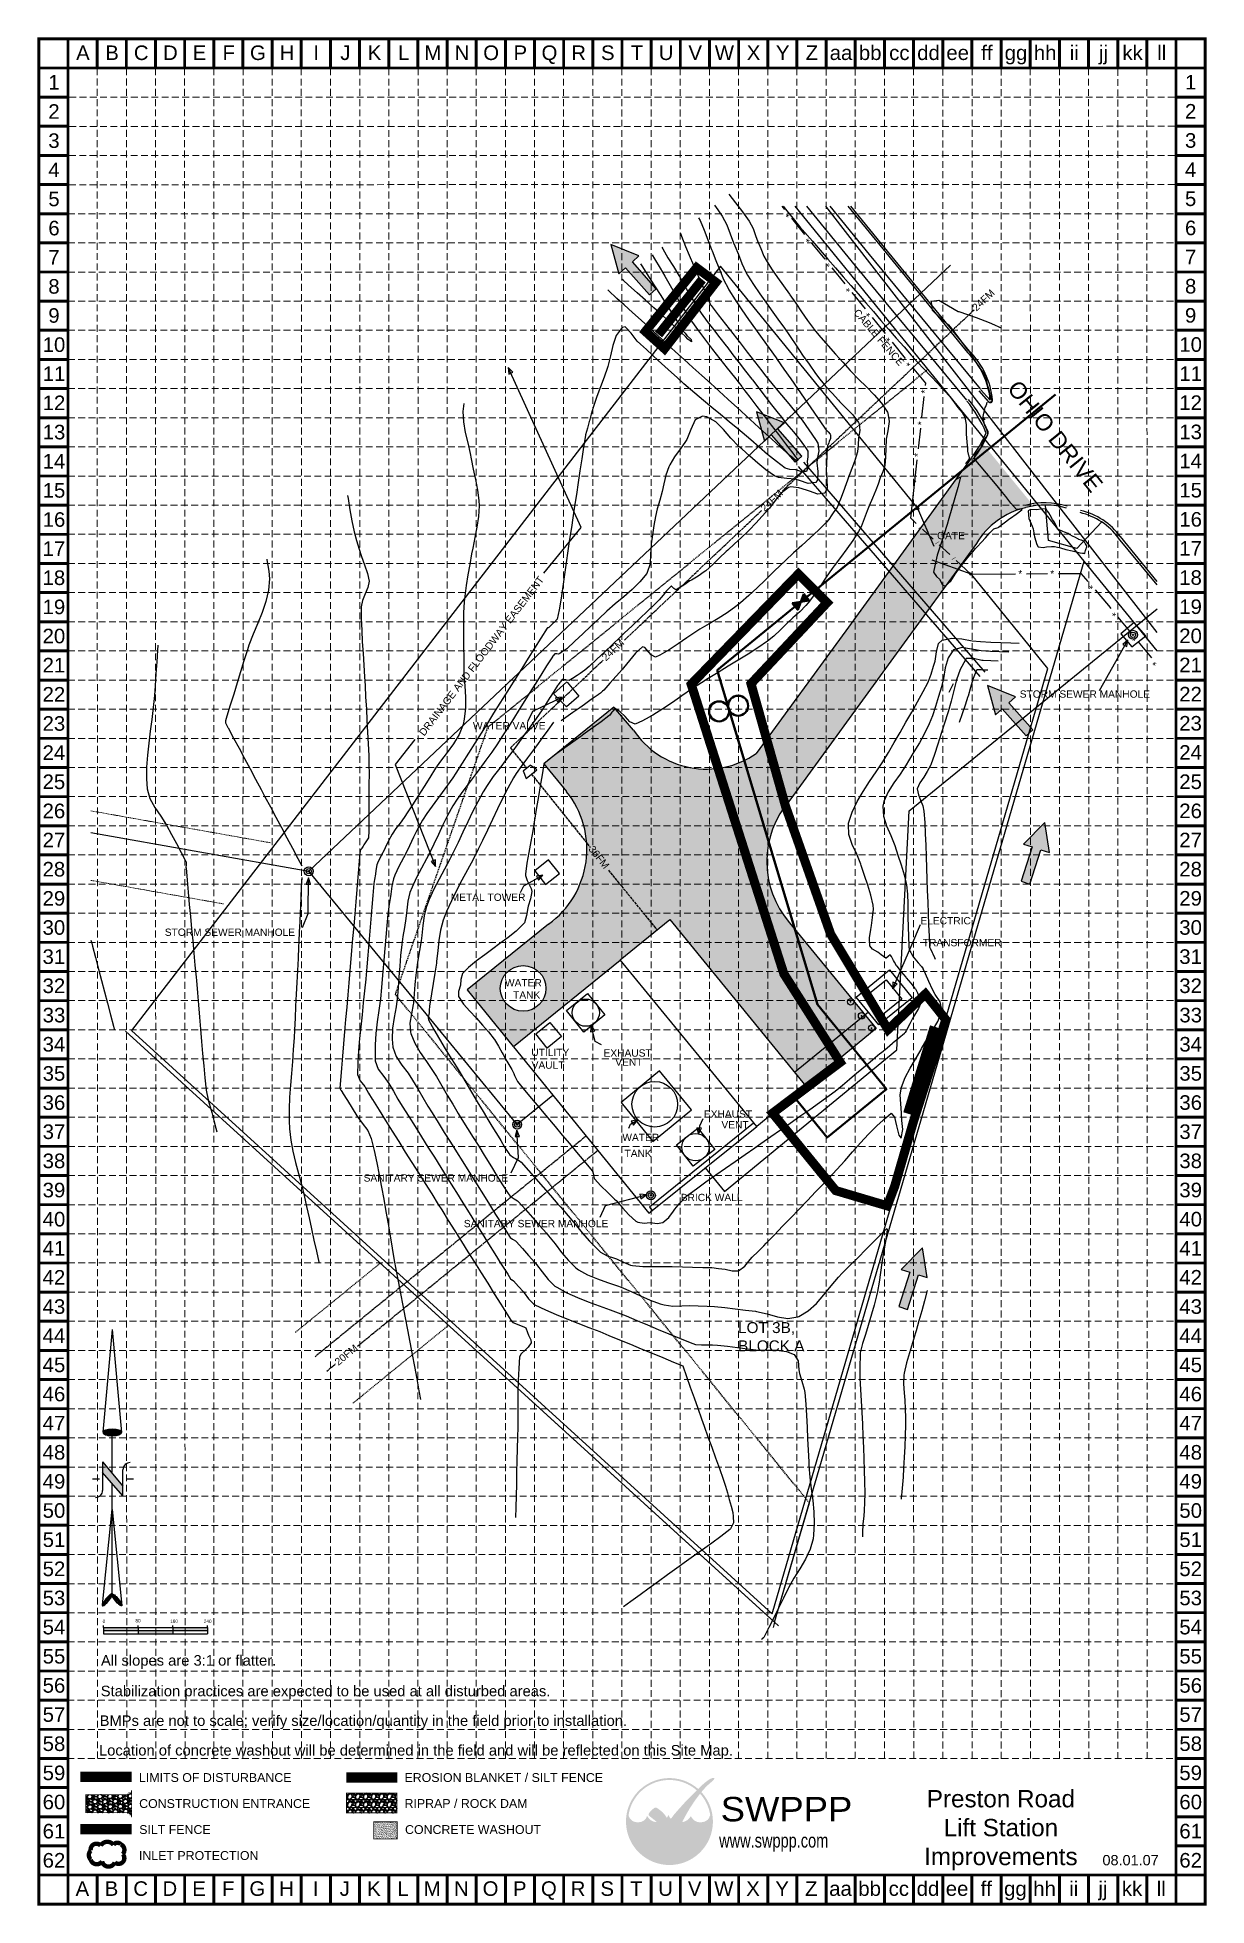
# Model space of a CAD drawing. Header units: inches. Extents: x 3987 to 4244, y 2117 to 2527.
import ezdxf
from ezdxf.enums import TextEntityAlignment as Align

# ---------------------------------------------------------------- set-up
doc = ezdxf.new("R2010")
doc.units = ezdxf.units.IN
doc.header["$MEASUREMENT"] = 0
for name, pattern in [('ACAD_ISO02W100', [15, 12, -3]), ('DASH', [0.6, 0.5, -0.1]), ('HIDDEN', [0.375, 0.25, -0.125])]:
    doc.linetypes.add(name, pattern=pattern)
for name, color, linetype in [('ARROWS', 252, 'Continuous'), ('BASE', 7, 'Continuous'), ('BLDG-LINES', 3, 'Continuous'), ('BOUNDARY_L', 5, 'Continuous'), ('CONTOUR', 8, 'Continuous'), ('CONTOUR-IND', 5, 'Continuous'), ('CURB-LINE', 2, 'Continuous'), ('EASEMENT-EXIST', 2, 'HIDDEN'), ('EASEMENTS', 2, 'HIDDEN'), ('EDGEPAVE', 2, 'Continuous'), ('ELEC-LINE', 4, 'E-OHE---OVERHEAD-ELECTRIC'), ('ELEC-TRAN', 9, 'Continuous'), ('EX-ELEC', 5, 'E-UGE---UNDERGROUND-ELECTRIC'), ('FENCE', 2, 'Continuous'), ('FENSE-NEW', 3, 'CHAINLINKS'), ('FM', 6, 'DASH'), ('FUTURE', 4, 'DASH'), ('GRID', 254, 'HIDDEN'), ('LEGEND', 7, 'Continuous'), ('LIMITS OF DISTURBANCE', 1, 'HIDDEN'), ('LOGO', 7, 'Continuous'), ('NARROW', 7, 'Continuous'), ('OWNERSHIP-TXT', 4, 'Continuous'), ('SIDEWALK', 2, 'Continuous'), ('SILT FENCE', 200, 'Continuous'), ('SS-EXIST', 6, 'DASH'), ('SS-EXST01', 6, 'NEW36WATER'), ('SS-MH-TEXT', 6, 'Continuous'), ('STORMSEWER', 6, 'Continuous'), ('TEXT-EXIST', 4, 'Continuous'), ('VAULT', 11, 'Continuous'), ('W-VALVE-TEXT', 6, 'Continuous'), ('WALL', 12, 'Continuous'), ('WATER_TANK', 14, 'Continuous')]:
    doc.layers.add(name, color=color, linetype=linetype)
for name, color, linetype, lineweight in [('C-SS-BYOTHERS', 6, 'Continuous', 40), ('C-SS-PIPE', 20, 'Continuous', 40), ('C-WTR-PIPE', 7, 'Continuous', 40), ('Hatch', 5, 'Continuous', 0)]:
    doc.layers.add(name, color=color, linetype=linetype, lineweight=lineweight)
doc.styles.add('LOGO1', font='ROCKEB.TTF', dxfattribs={"height": 25})
doc.styles.add('ROMANS', font='romans.shx')
doc.styles.get("Standard").update_dxf_attribs({"font": 'ARIAL.TTF'})
doc.linetypes.add('18SANSEW', pattern='A,0.75,-0.052381,["18SS",ROMANS,S=0.1,R=0,X=0,Y=-0.055],-0.497619,0.7,-0.1,0.7,-0.1,0.7,-0.1', length=3.7)
doc.linetypes.add('24SANSEW', pattern='A,0.75,-0.052381,["24SS",ROMANS,S=0.1,R=0,X=0,Y=-0.055],-0.497619,0.7,-0.1,0.7,-0.1,0.7,-0.1', length=3.7)
doc.linetypes.add('30SANSEW', pattern='A,0.75,-0.052381,["30SS",ROMANS,S=0.1,R=0,X=0,Y=-0.055],-0.497619,0.7,-0.1,0.7,-0.1,0.7,-0.1', length=3.7)
doc.linetypes.add('CHAINLINKS', pattern='A,1,-0.075,["O",ROMANS,S=0.1,R=0,X=0,Y=-0.05],-0.175', length=1.25)
doc.linetypes.add('E-OHE---OVERHEAD-ELECTRIC', pattern='A,0.159101,-0.012548,["OHE",ROMANS,S=0.1,R=0,X=0,Y=-0.054412],-0.313626,0.159101,-0.091517,0.159101,-0.091517', length=0.986511)
doc.linetypes.add('E-UGE---UNDERGROUND-ELECTRIC', pattern='A,0.159101,-0.012548,["UGE",ROMANS,S=0.1,R=0,X=0,Y=-0.054412],-0.313626,0.159101,-0.091517,0.159101,-0.091517', length=0.986511)
doc.linetypes.add('NEW36WATER', pattern='A,1,-0.058095,["36W",ROMANS,S=0.12,R=0,X=0,Y=-0.055],-0.561905,1', length=2.62)
doc.linetypes.add('WATER', pattern='A,1,-0.075,["W",ROMANS,S=0.1,R=0,X=0,Y=-0.055],-0.175', length=1.25)

msp = doc.modelspace()

# ---------------------------------------------------------------- texts
at = {"insert": (4198.54, 2142.52), "char_height": 3.8, "width": 33.1149, "attachment_point": 2}
msp.add_mtext('Preston Road Lift Station Improvements', dxfattribs=at)
at = {"layer": 'BASE'}
for s, height, p in [('A', 3.19, (3997.38, 2523.37)), ('B', 3.19, (4003.77, 2523.37)), ('C', 3.19, (4010.16, 2523.37)), ('D', 3.19, (4016.55, 2523.37)), ('E', 3.19, (4022.94, 2523.37)), ('F', 3.19, (4029.33, 2523.37)), ('G', 3.19, (4035.72, 2523.37)), ('H', 3.19, (4042.11, 2523.37)), ('I', 3.19, (4048.5, 2523.37)), ('J', 3.19, (4054.89, 2523.37)), ('K', 3.19, (4061.28, 2523.37)), ('L', 3.19, (4067.67, 2523.37)), ('M', 3.19, (4074.06, 2523.37)), ('N', 3.19, (4080.45, 2523.37)), ('O', 3.19, (4086.84, 2523.37)), ('P', 3.19, (4093.23, 2523.37)), ('Q', 3.19, (4099.62, 2523.37)), ('R', 3.19, (4106.01, 2523.37)), ('S', 3.19, (4112.4, 2523.37)), ('T', 3.19, (4118.79, 2523.37)), ('U', 3.19, (4125.17, 2523.37)), ('V', 3.19, (4131.56, 2523.37)), ('W', 3.19, (4137.95, 2523.37)), ('X', 3.19, (4144.34, 2523.37)), ('Y', 3.19, (4150.73, 2523.37)), ('Z', 3.19, (4157.12, 2523.37)), ('aa', 3.195, (4163.51, 2523.37)), ('bb', 3.195, (4169.9, 2523.37)), ('cc', 3.195, (4176.29, 2523.37)), ('dd', 3.195, (4182.68, 2523.37)), ('ee', 3.195, (4189.07, 2523.37)), ('ff', 3.195, (4195.46, 2523.37)), ('gg', 3.195, (4201.85, 2523.37)), ('hh', 3.195, (4208.24, 2523.37)), ('ii', 3.195, (4214.63, 2523.37)), ('jj', 3.195, (4221.02, 2523.37)), ('kk', 3.195, (4227.41, 2523.37)), ('ll', 3.195, (4233.8, 2523.37)), ('1', 3.19, (3991.04, 2516.91)), ('1', 3.19, (3991.04, 2516.88)), ('1', 3.19, (4240.12, 2516.92)), ('2', 3.19, (3991.04, 2510.49)), ('2', 3.19, (4240.12, 2510.53)), ('3', 3.19, (3991.04, 2504.1)), ('3', 3.19, (4240.12, 2504.14)), ('4', 3.19, (3991.04, 2497.71)), ('4', 3.19, (4240.12, 2497.75)), ('5', 3.19, (3991.04, 2491.32)), ('5', 3.19, (4240.12, 2491.36)), ('6', 3.19, (3991.04, 2484.93)), ('6', 3.19, (4240.12, 2484.97)), ('7', 3.19, (3991.04, 2478.54)), ('7', 3.19, (4240.12, 2478.58)), ('8', 3.19, (3991.04, 2472.15)), ('8', 3.19, (4240.12, 2472.19)), ('9', 3.19, (3991.04, 2465.77)), ('9', 3.19, (4240.12, 2465.8)), ('10', 3.195, (3991.04, 2459.38)), ('10', 3.195, (4240.12, 2459.41)), ('11', 3.195, (3991.04, 2452.99)), ('11', 3.195, (4240.12, 2453.03)), ('12', 3.195, (3991.04, 2446.62)), ('12', 3.195, (4240.11, 2446.66)), ('13', 3.195, (3991.04, 2440.21)), ('13', 3.195, (4240.12, 2440.25)), ('14', 3.195, (3991.04, 2433.82)), ('14', 3.195, (4240.12, 2433.86)), ('15', 3.195, (3991.04, 2427.43)), ('15', 3.195, (4240.12, 2427.47)), ('16', 3.195, (3991.04, 2421.04)), ('16', 3.195, (4240.12, 2421.08)), ('17', 3.195, (3991.02, 2414.67)), ('17', 3.195, (4240.1, 2414.71)), ('18', 3.195, (3991.02, 2408.28)), ('18', 3.195, (4240.1, 2408.32)), ('19', 3.195, (3991.02, 2401.89)), ('19', 3.195, (4240.1, 2401.93)), ('20', 3.195, (3991.02, 2395.5)), ('20', 3.195, (4240.1, 2395.54)), ('21', 3.195, (3991.02, 2389.11)), ('21', 3.195, (4240.1, 2389.15)), ('22', 3.195, (3991.02, 2382.72)), ('22', 3.195, (4240.1, 2382.76)), ('23', 3.195, (3991.02, 2376.33)), ('23', 3.195, (4240.1, 2376.37)), ('24', 3.195, (3991.02, 2369.94)), ('24', 3.195, (4240.1, 2369.98)), ('25', 3.195, (3991.02, 2363.55)), ('25', 3.195, (4240.11, 2363.56)), ('26', 3.195, (3991.02, 2357.16)), ('26', 3.195, (4240.11, 2357.17)), ('27', 3.195, (3991.02, 2350.77)), ('27', 3.195, (4240.11, 2350.78)), ('28', 3.195, (3991.02, 2344.38)), ('28', 3.195, (4240.11, 2344.39)), ('29', 3.195, (3991.02, 2337.99)), ('29', 3.195, (4240.11, 2338)), ('30', 3.195, (3991.02, 2331.6)), ('30', 3.195, (4240.11, 2331.61)), ('31', 3.195, (3991.02, 2325.21)), ('31', 3.195, (4240.11, 2325.22)), ('32', 3.195, (3991.02, 2318.82)), ('32', 3.195, (4240.11, 2318.83)), ('33', 3.195, (3991.04, 2312.39)), ('33', 3.195, (4240.13, 2312.4)), ('34', 3.195, (3991.04, 2306)), ('34', 3.195, (4240.13, 2306.01)), ('35', 3.195, (3991.04, 2299.61)), ('35', 3.195, (4240.13, 2299.62)), ('36', 3.195, (3991.04, 2293.22)), ('36', 3.195, (4240.13, 2293.23)), ('37', 3.195, (3991.04, 2286.83)), ('37', 3.195, (4240.13, 2286.84)), ('38', 3.195, (3991.04, 2280.44)), ('38', 3.195, (4240.13, 2280.45)), ('39', 3.195, (3991.04, 2274.05)), ('39', 3.195, (4240.13, 2274.06)), ('40', 3.195, (3991.04, 2267.66)), ('40', 3.195, (4240.13, 2267.67)), ('41', 3.195, (3991.04, 2261.28)), ('41', 3.195, (4240.13, 2261.28)), ('42', 3.195, (3991.03, 2254.91)), ('42', 3.195, (4240.12, 2254.92)), ('43', 3.195, (3991.04, 2248.5)), ('43', 3.195, (4240.13, 2248.5)), ('44', 3.195, (3991.04, 2242.11)), ('44', 3.195, (4240.13, 2242.11)), ('45', 3.195, (3991.04, 2235.72)), ('45', 3.195, (4240.13, 2235.72)), ('46', 3.195, (3991.04, 2229.33)), ('46', 3.195, (4240.13, 2229.33)), ('47', 3.195, (3991.04, 2222.94)), ('47', 3.195, (4240.13, 2222.94)), ('48', 3.195, (3991.04, 2216.55)), ('48', 3.195, (4240.13, 2216.55)), ('49', 3.195, (3991.04, 2210.17)), ('49', 3.195, (4240.13, 2210.18)), ('50', 3.195, (3991.04, 2203.79)), ('50', 3.195, (4240.13, 2203.79)), ('51', 3.195, (3991.04, 2197.4)), ('51', 3.195, (4240.13, 2197.4)), ('52', 3.195, (3991.04, 2191.01)), ('52', 3.195, (4240.13, 2191.01)), ('53', 3.195, (3991.04, 2184.62)), ('53', 3.195, (4240.13, 2184.62)), ('54', 3.195, (3991.04, 2178.23)), ('54', 3.195, (4240.13, 2178.23)), ('55', 3.195, (3991.04, 2171.84)), ('55', 3.195, (4240.13, 2171.84)), ('56', 3.195, (3991.04, 2165.45)), ('56', 3.195, (4240.13, 2165.45)), ('57', 3.195, (3991.04, 2159.06)), ('57', 3.195, (4240.13, 2159.06)), ('58', 3.195, (3991.04, 2152.67)), ('58', 3.195, (4240.13, 2152.68)), ('59', 3.195, (3991.04, 2146.28)), ('59', 3.195, (4240.13, 2146.29)), ('60', 3.195, (3991.04, 2139.89)), ('60', 3.195, (4240.13, 2139.9)), ('61', 3.195, (3991.04, 2133.5)), ('61', 3.195, (4240.13, 2133.51)), ('62', 3.195, (3991.04, 2127.11)), ('62', 3.195, (4240.13, 2127.12)), ('A', 3.19, (3997.26, 2120.91)), ('B', 3.19, (4003.65, 2120.91)), ('C', 3.19, (4010.04, 2120.91)), ('D', 3.19, (4016.43, 2120.91)), ('E', 3.19, (4022.82, 2120.91)), ('F', 3.19, (4029.21, 2120.91)), ('G', 3.19, (4035.6, 2120.91)), ('H', 3.19, (4041.99, 2120.91)), ('I', 3.19, (4048.38, 2120.91)), ('J', 3.19, (4054.76, 2120.91)), ('K', 3.19, (4061.15, 2120.91)), ('L', 3.19, (4067.54, 2120.91)), ('M', 3.19, (4073.93, 2120.91)), ('N', 3.19, (4080.32, 2120.91)), ('O', 3.19, (4086.71, 2120.91)), ('P', 3.19, (4093.1, 2120.91)), ('Q', 3.19, (4099.49, 2120.91)), ('R', 3.19, (4105.88, 2120.91)), ('S', 3.19, (4112.27, 2120.91)), ('T', 3.19, (4118.66, 2120.91)), ('U', 3.19, (4125.05, 2120.91)), ('V', 3.19, (4131.44, 2120.91)), ('W', 3.19, (4137.83, 2120.91)), ('X', 3.19, (4144.22, 2120.91)), ('Y', 3.19, (4150.61, 2120.91)), ('Z', 3.19, (4157, 2120.91)), ('aa', 3.195, (4163.39, 2120.91)), ('bb', 3.195, (4169.78, 2120.91)), ('cc', 3.195, (4176.17, 2120.91)), ('dd', 3.195, (4182.56, 2120.91)), ('ee', 3.195, (4188.94, 2120.91)), ('ff', 3.195, (4195.33, 2120.91)), ('gg', 3.195, (4201.72, 2120.91)), ('hh', 3.195, (4208.11, 2120.91)), ('ii', 3.195, (4214.5, 2120.91)), ('jj', 3.195, (4220.89, 2120.91)), ('kk', 3.195, (4227.28, 2120.91)), ('ll', 3.195, (4233.67, 2120.91))]:
    msp.add_text(s, height=height, dxfattribs=at).set_placement(p, align=Align.MIDDLE_CENTER)
at = {"layer": 'BASE', "color": 7}
for s, p in [('All slopes are 3:1 or flatter.', (4001.34, 2169.78)), ('Stabilization practices are expected to be used at all disturbed areas.', (4001.29, 2163.07)), ('BMPs are not to scale; verify size/location/quantity in the field prior to installation.', (4001.05, 2156.57)), ('Location of concrete washout will be determined in the field and will be reflected on this Site Map.', (4000.9, 2150.08))]:
    msp.add_text(s, height=2.3116, dxfattribs=at).set_placement(p)
at = {"layer": 'BASE'}
msp.add_text('08.01.07', height=2.265, dxfattribs=at).set_placement((4226.96, 2126.01), align=Align.CENTER)
at = {"layer": 'FENCE', "color": 7}
for s, height, rotation, p in [('*', 1.6, 129.0471, (4152.97, 2488.07)), ('*', 1.6, 129.0471, (4157.38, 2482.63)), ('*', 1.6, 129.0471, (4161.79, 2477.2)), ('*', 1.6, 129.0471, (4166.2, 2471.76)), ('*', 1.6, 129.0471, (4170.61, 2466.32)), ('*', 1.6, 129.0471, (4175.02, 2460.89)), ('*', 1.6, 129.0471, (4179.43, 2455.45)), ('*', 1.6, 83.6491, (4182.6, 2448.54)), ('*', 1.6, 83.6491, (4181.83, 2441.59)), ('*', 1.6, 83.6491, (4181.06, 2434.63)), ('/', 0.9, 137.193, (4181.35, 2419.54)), ('/', 0.9, 137.193, (4185.01, 2416.14)), ('/', 0.9, 137.193, (4188.68, 2412.74)), ('*', 1.6, 0.2923, (4202.35, 2408.35)), ('*', 1.6, 0.2923, (4209.35, 2408.38)), ('*', 1.6, 130.6395, (4219.46, 2406.61)), ('*', 1.6, 129.2839, (4224.5, 2400.63)), ('*', 1.6, 129.2839, (4228.94, 2395.21)), ('*', 1.6, 129.2839, (4233.37, 2389.79))]:
    msp.add_text(s, height=height, rotation=rotation, dxfattribs=at).set_placement(p)
at = {"layer": 'LEGEND'}
for s, height, p in [('LIMITS OF DISTURBANCE', 1.9395, (4009.67, 2144.28)), ('EROSION BLANKET / SILT FENCE', 1.9395, (4067.85, 2144.28)), ('CONSTRUCTION ENTRANCE', 1.9395, (4009.71, 2138.58)), ('RIPRAP / ROCK DAM', 1.9395, (4067.86, 2138.6)), ('SILT FENCE', 1.939, (4009.72, 2132.88)), ('CONCRETE WASHOUT', 1.9395, (4067.97, 2132.88)), ('INLET PROTECTION', 1.9395, (4009.66, 2127.19))]:
    msp.add_text(s, height=height, dxfattribs=at).set_placement(p)
at = {"layer": 'OWNERSHIP-TXT', "color": 7, "insert": (4140.95, 2245.09), "char_height": 2.4, "width": 16.4173, "attachment_point": 1}
msp.add_mtext('LOT 3B, BLOCK A', dxfattribs=at)
at = {"layer": 'SS-EXIST', "color": 7, "linetype": 'Continuous'}
msp.add_text('36FM', height=1.6, rotation=308.5503, dxfattribs=at).set_placement((4108.06, 2348.76))
at = {"layer": 'SS-EXIST', "color": 7, "char_height": 1.6, "width": 54.6586, "attachment_point": 1}
for s, insert, rotation in [('24FM', (4192.07, 2467.77), 43.209), ('24FM', (4145.7, 2423.83), 43.209), ('24FM', (4110.9, 2391.08), 43.209), ('20FM', (4052.35, 2236.72), 39.5482)]:
    msp.add_mtext(s, dxfattribs=dict(at, insert=insert, rotation=rotation))
at = {"layer": 'TEXT-EXIST', "color": 7}
for s, height, rotation, p in [('CABLE FENCE', 1.6, 310.7318, (4166.15, 2466.34)), ('OHIO DRIVE', 3.6, 308.9191, (4199.75, 2449.69)), ('DRAINAGE AND FLOODWAY EASEMENT', 1.6, 52.5377, (4072.16, 2373.44))]:
    msp.add_text(s, height=height, rotation=rotation, dxfattribs=at).set_placement(p)
for s, p in [('GATE', (4184.56, 2416.72)), ('STORM SEWER MANHOLE', (4202.67, 2381.98)), ('WATER VALVE', (4082.85, 2375.03)), ('METAL TOWER', (4077.97, 2337.44)), ('STORM SEWER MANHOLE', (4015.32, 2329.77)), ('SANITARY SEWER MANHOLE', (4058.9, 2275.9)), ('BRICK WALL', (4128.39, 2271.62)), ('SANITARY SEWER MANHOLE', (4080.85, 2265.9))]:
    msp.add_text(s, height=1.6, dxfattribs=at).set_placement(p)
at = {"layer": 'TEXT-EXIST', "color": 7, "linetype": 'Continuous'}
for s, p in [('ELECTRIC', (4180.91, 2332.29)), ('TRANSFORMER', (4181.42, 2327.49)), ('WATER', (4089.87, 2318.68)), ('TANK', (4091.65, 2316.01)), ('VAULT', (4095.71, 2300.64)), ('UTILITY', (4095.64, 2303.43)), ('EXHAUST', (4111.47, 2303.29)), ('VENT', (4114.04, 2301.28)), ('EXHAUST', (4133.46, 2289.91)), ('WATER', (4115.59, 2284.79)), ('VENT', (4137.3, 2287.57)), ('TANK', (4116.07, 2281.28))]:
    msp.add_text(s, height=1.6, dxfattribs=at).set_placement(p)

# ---------------------------------------------------------------- blocks, each defined once
blk = doc.blocks.new('SYM1')
blk.add_circle((0, 0), 0.5)
blk = doc.blocks.new('VALVE')
for points in [[(-0.081, 0.047), (-0.081, -0.047), (0, 0)], [(0.081, 0.047), (0.081, -0.047), (0, 0)]]:
    blk.add_lwpolyline(points, close=True)
for points in [[(-0.081, 0.047), (-0.081, -0.047), (0, 0), (-0.081, -0.047)], [(0.081, 0.047), (0.081, -0.047), (0, 0), (0.081, -0.047)]]:
    blk.add_solid(points)
blk = doc.blocks.new('washout')
at = {"layer": 'BASE'}
h = blk.add_hatch(dxfattribs=at)
h.set_pattern_fill('AR-SAND', color=30, scale=1.29438, style=0)
h.set_pattern_definition([(37.5, (1095.3101, -97.0785), (-0.0815373, 2.494042), [0, -1.9674576, 0, -2.200446, 0, -2.1033675]), (7.5, (1095.31, -97.0785), (2.290764, 3.652929), [0, -1.0613916, 0, -1.7733006, 0, -0.6795495]), (327.5, (1093.718, -97.0785), (4.030883, 0.007325), [0, -0.64719, 0, -2.329884, 0, -3.041793]), (317.5, (1093.718, -97.0785), (3.89107, 1.136046), [0, -0.323595, 0, -1.5273684, 0, -1.747413])])
h.paths.add_polyline_path([(44.3, 0), (44.3, 32.4), (0, 32.4), (0, 0)])
at = {"layer": 'BASE', "color": 30, "linetype": 'ACAD_ISO02W100', "const_width": 1.62}
blk.add_lwpolyline([(0, 0), (44.3, 0), (44.3, 32.4), (0, 32.4)], close=True, dxfattribs=at)
blk = doc.blocks.new('North Arrow')
at = {"layer": 'NARROW'}
for p, q in [((32.43, 3.06), (32.43, 4.63)), ((0, 0), (22.36, 2)), ((0, 0), (22.33, -2.02)), ((28.77, -2.09), (34.02, 2.32)), ((36.18, 2.33), (30.46, 2.33)), ((36.16, 2.32), (31.04, -2.09)), ((39.1, 0.01), (59.96, 2.11)), ((31.2, -0.05), (21.66, -0.05)), ((21.66, -0.05), (21.66, -0.05)), ((28.77, -2.09), (34.95, -2.09)), ((32.43, -4.26), (32.43, -2.8)), ((57.45, -0.05), (33.41, -0.05)), ((59.83, -2.14), (39.04, -0.01)), ((57.69, -0.03), (57.77, -0.01)), ((57.77, -0.05), (57.69, -0.03))]:
    blk.add_line(p, q, dxfattribs=at)
blk.add_lwpolyline([(22.36, -2.03), (22.59, -1.93, 0.091577), (22.87, -1.44, 0.048306), (23.03, -0.75), (23.07, -0.01), (23.01, 0.82, 0.048306), (22.87, 1.42, 0.091577), (22.59, 1.91), (22.36, 2.01), (22.14, 1.91, 0.091577), (21.86, 1.42, 0.048306), (21.72, 0.82), (21.66, -0.01), (21.72, -0.83, 0.048306), (21.86, -1.44, 0.091577), (22.14, -1.93)], format="xyb", close=True, dxfattribs=at)
for points in [[(57.46, -0.03), (57.44, 0.08, -0.066818), (57.67, 0.47, -0.03073), (58.01, 0.84), (58.52, 1.29), (59.07, 1.7, -0.03073), (59.5, 1.95, -0.066818), (59.93, 2.1), (60.04, 2.06)], [(60.04, 2.06), (60.05, 1.95, -0.066818), (59.82, 1.56, -0.03073), (59.43, 1.14), (58.97, 0.74), (58.42, 0.33, -0.03073), (57.99, 0.08, -0.036692), (57.76, -0.02)], [(57.46, -0.04), (57.44, -0.15, 0.066818), (57.67, -0.54, 0.03073), (58.01, -0.9), (58.52, -1.36), (59.07, -1.77, 0.03073), (59.5, -2.02, 0.066818), (59.93, -2.17), (60.04, -2.13)], [(60.04, -2.13), (60.05, -2.01, 0.066818), (59.82, -1.63, 0.03073), (59.43, -1.2), (58.97, -0.8), (58.42, -0.4, 0.03073), (57.99, -0.15, 0.036692), (57.76, -0.05)]]:
    blk.add_lwpolyline(points, format="xyb", dxfattribs=at)
for centre, start, end in [((30.46, 3.86), 178.8769, 270), ((34.95, -3.62), 358.8769, 90)]:
    blk.add_arc(centre, 1.53, start, end, dxfattribs=at)
for points in [[(23.03, -0.76), (21.67, -0.05), (23.07, -0.05), (21.72, 0.82)], [(23.07, -0.05), (21.72, 0.82), (23.02, 0.75), (21.85, 1.42)], [(23.02, 0.75), (21.85, 1.42), (22.87, 1.44), (22.14, 1.91)], [(22.87, 1.44), (22.14, 1.91), (22.59, 1.91), (22.36, 2)], [(31.05, -2.09), (36.15, 2.36), (28.75, -2.06), (34.01, 2.36)], [(57.44, 0.08), (57.7, -0.01), (57.5, 0.21), (57.77, -0.01)], [(57.45, -0.04), (57.69, -0.02), (57.44, 0.08), (57.7, -0.01)], [(57.5, 0.21), (57.77, -0.01), (57.6, 0.39), (57.94, 0.06)], [(57.6, 0.39), (57.94, 0.06), (57.68, 0.5), (58.07, 0.13)], [(57.68, 0.5), (58.07, 0.13), (57.84, 0.66), (58.29, 0.26)], [(57.84, 0.66), (58.29, 0.26), (58.03, 0.86), (58.52, 0.41)], [(58.03, 0.86), (58.52, 0.41), (58.26, 1.07), (58.73, 0.57)], [(58.26, 1.07), (58.73, 0.57), (58.52, 1.3), (59.05, 0.81)], [(58.52, 1.3), (59.05, 0.81), (58.7, 1.42), (59.26, 0.99)], [(59.26, 1), (58.69, 1.42), (59.45, 1.15), (59, 1.65)], [(59.45, 1.15), (59, 1.65), (59.62, 1.34), (59.28, 1.82)], [(59.62, 1.34), (59.28, 1.82), (59.81, 1.55), (59.49, 1.95)], [(59.81, 1.55), (59.49, 1.95), (59.93, 1.73), (59.69, 2.04)], [(59.93, 1.73), (59.69, 2.04), (60.05, 1.94), (59.93, 2.1)], [(60.05, 1.94), (59.93, 2.1), (60.04, 2.06)], [(22.87, -1.44), (21.72, -0.87), (23.03, -0.76), (21.67, -0.05)], [(22.58, -1.93), (21.86, -1.45), (22.87, -1.44), (21.72, -0.87)], [(22.36, -2.01), (22.14, -1.93), (22.58, -1.93), (21.86, -1.45)], [(57.44, -0.14), (57.69, -0.02), (57.45, -0.04), (57.69, -0.02)], [(57.46, -0.19), (57.7, -0.03), (57.44, -0.14), (57.69, -0.02)], [(57.53, -0.33), (57.76, -0.05), (57.46, -0.19), (57.7, -0.03)], [(57.63, -0.48), (57.9, -0.1), (57.53, -0.33), (57.76, -0.05)], [(57.78, -0.66), (58.09, -0.2), (57.63, -0.48), (57.9, -0.1)], [(57.97, -0.87), (58.34, -0.35), (57.78, -0.66), (58.09, -0.2)], [(58.24, -1.11), (58.61, -0.54), (57.97, -0.87), (58.34, -0.35)], [(58.61, -1.43), (58.93, -0.77), (58.24, -1.11), (58.61, -0.54)], [(58.91, -1.64), (59.2, -1), (58.61, -1.43), (58.93, -0.77)], [(59.12, -1.79), (59.57, -1.36), (58.92, -1.65), (59.2, -1.01)], [(59.35, -1.93), (59.81, -1.62), (59.12, -1.79), (59.57, -1.36)], [(59.54, -1.32), (59.41, -1.18), (59.21, -1.01)], [(59.58, -2.05), (59.93, -1.79), (59.35, -1.93), (59.81, -1.62)], [(59.78, -2.13), (60.05, -2.01), (59.58, -2.05), (59.93, -1.79)], [(59.92, -2.17), (60.04, -2.13), (59.78, -2.13), (60.05, -2.01)]]:
    blk.add_solid(points, dxfattribs=at)
blk = doc.blocks.new('new logo')
at = {"layer": 'LOGO'}
h = blk.add_hatch(color=170, dxfattribs=at)
h.paths.add_polyline_path([(67.4, 44.1), (66.8, 44.7), (66.3, 45.2), (66, 45.8), (65.5, 46.4), (65.1, 47.2), (64.7, 47.9), (64.4, 48.5), (64.2, 49), (63.9, 49.6), (63.7, 50.1), (63.3, 51), (62.9, 52), (62.6, 52.8), (62.4, 53.3), (62.2, 53.7), (62.1, 54.2), (61.9, 54.7), (61.7, 55.2), (61.5, 55.7), (61.3, 56.3), (61, 56.8), (60.8, 57.4), (60.5, 57.9), (60.2, 58.5), (60, 59.1), (59.7, 59.6), (59.3, 60.2), (59, 60.8), (58.7, 61.3), (58.3, 61.9), (58, 62.4), (57.6, 62.9), (57.3, 63.4), (56.9, 63.9), (56.6, 64.3), (56.3, 64.7), (55.9, 65.1), (55.6, 65.5), (55.2, 65.9), (54.9, 66.2), (54, 66.2), (52.9, 66.3), (52, 66.5), (51.5, 66.6), (50.9, 66.8), (50.3, 67), (49.4, 67.4), (48.3, 67.9), (47.3, 68.6), (46.5, 69.3), (45.7, 70), (45, 70.8), (44.4, 71.5), (44, 72.2), (43.6, 72.7), (43.4, 72.9), (43.2, 73.2), (43.1, 73.4), (43, 73.5), (42.8, 73.7), (42.7, 73.7), (42.7, 73.8), (42.6, 73.8), (42.5, 73.7), (42.5, 73.6), (42.4, 73.5), (42.4, 73.4), (42.3, 73.2), (42.2, 72.8), (42, 72.1), (41.7, 71.5), (41.4, 70.9), (41, 70.3), (40.5, 69.8), (40, 69.2), (39.4, 68.7), (38.8, 68.2), (38.1, 67.7), (37.3, 67.3), (36.5, 66.9), (35.7, 66.6), (34.9, 66.3), (34, 66.1), (33, 66), (31.9, 65.9), (30.8, 65.9), (29.6, 65.9), (28.6, 66), (27.6, 66.1), (26.7, 66.4), (25.8, 66.7), (25, 67.1), (24.1, 67.6), (23.2, 68.2), (22.4, 68.9), (21.8, 69.5), (21.4, 69.9), (21, 70.4), (20.6, 70.9), (20.2, 71.5), (19.9, 72.1), (19.5, 72.9), (19.2, 73.8), (18.9, 74.8, -0.595729), (106.3, 106.8), (107, 107.5), (107.5, 108), (108.1, 108.6, 37.93689), (112.3, 104.5), (112.1, 104.2), (111.6, 103.7), (111.1, 103.1), (110.6, 102.5, -0.146449), (123.6, 75), (123.3, 74.5), (123.1, 74), (122.9, 73.5), (122.8, 73.1), (122.5, 72.4), (122.2, 71.7), (121.9, 71.1), (121.5, 70.5), (121.1, 70), (120.7, 69.5), (120.2, 69), (119.6, 68.6), (119, 68.1), (118.4, 67.7), (117.8, 67.4), (117.1, 67), (116.5, 66.7), (115.8, 66.5), (115, 66.3), (114.3, 66.1), (113.5, 66), (112.7, 65.9), (111.9, 65.8), (111.1, 65.8), (110.3, 65.8), (109.4, 65.9), (108.6, 66), (107.7, 66.2), (106.8, 66.4), (105.9, 66.7), (105.1, 67.1), (104.3, 67.5), (103.5, 68), (102.8, 68.6), (102.1, 69.3), (101.4, 70), (100.8, 70.7), (100.2, 71.4), (99.8, 72), (99.5, 72.5), (99.4, 72.8), (99.3, 73), (99.1, 73.2), (99, 73.4), (98.9, 73.5), (98.8, 73.6), (98.7, 73.6), (98.6, 73.6), (98.5, 73.5), (98.4, 73.4), (98.4, 73.3), (98.3, 73.2), (98.2, 73), (98.1, 72.8), (97.8, 72.4), (97.4, 71.8), (96.9, 71.1), (96.4, 70.5), (95.9, 70.1), (95.4, 69.6), (94.8, 69.1), (94.2, 68.6), (93.5, 68.2), (92.8, 67.7), (91.9, 67.3), (91, 66.9), (90.1, 66.6), (89.4, 66.4), (88.6, 66.2), (87.8, 66.1), (87.6, 65.6), (87.4, 65.1), (87.1, 64.4), (86.9, 63.8), (86.6, 63), (86.3, 62.2), (85.9, 61.3), (85.6, 60.4), (85.3, 59.5), (84.9, 58.6), (84.6, 57.7), (84.2, 56.7), (83.9, 55.8), (83.5, 54.9), (83.2, 54), (82.9, 53.2), (82.6, 52.4), (82.3, 51.6), (82.1, 51), (81.9, 50.3), (81.6, 49.8), (81.3, 48.9), (80.9, 48.1), (80.5, 47.3), (80.1, 46.6), (79.6, 45.9), (79.1, 45.4), (78.6, 44.8), (78.1, 44.3), (77.6, 43.9), (77, 43.5), (76.5, 43.1), (75.9, 42.8), (75.3, 42.6), (74.6, 42.3), (73.7, 42.1), (73, 41.9), (72.2, 41.9), (71.6, 42), (70.9, 42.2), (70.1, 42.5), (69.4, 42.8), (68.7, 43.1), (68, 43.5)])
h.paths.add_polyline_path([(71.8, 72), (70.7, 73.9), (70.1, 75.2), (69.7, 74.3), (68.7, 72.6), (67.9, 71.7), (67.9, 71.5), (68.1, 71.2), (68.3, 71), (68.4, 70.8), (68.5, 70.6), (68.7, 70.4), (68.8, 70.2), (68.9, 70.1), (69, 70), (69.1, 69.8), (69.3, 69.7), (69.4, 69.7), (69.5, 69.6), (69.6, 69.5), (69.7, 69.5), (69.8, 69.4), (69.9, 69.4), (70.1, 69.3), (70.2, 69.3), (70.3, 69.2), (70.4, 69.2), (70.5, 69.2), (70.6, 69.2), (70.8, 69.2), (70.9, 69.2), (71, 69.2), (71.1, 69.2), (71.2, 69.2), (71.3, 69.2), (71.4, 69.2), (71.5, 69.2), (71.6, 69.2), (71.7, 69.3), (71.8, 69.3), (71.9, 69.3), (72, 69.4), (72.1, 69.5), (72.2, 69.5), (72.3, 69.6), (72.5, 69.6), (72.6, 69.7), (72.7, 69.8), (72.8, 69.9), (72.9, 70), (73, 70.1), (73.1, 70.2), (73.2, 70.3), (73.3, 70.4), (72.5, 71.1)], flags=17)
blk.add_hatch(color=240, dxfattribs=at).paths.add_polyline_path([(117.7, 117.3), (118.9, 118.2), (119.8, 118.9), (120.6, 119.5), (121.3, 119.9), (121.9, 120.3), (122.4, 120.6), (122.8, 120.9), (123.1, 121.1), (123.4, 121.3), (123.7, 121.4), (124, 121.6), (124.2, 121.7), (124.4, 121.8), (124.6, 121.9), (124.8, 121.9), (125, 122), (125.2, 122.1), (125.4, 122.2), (125.6, 122.2), (125.8, 122.3), (125.9, 122.4), (126.1, 122.4), (126.3, 122.5), (126.4, 122.5), (126.6, 122.6), (126.7, 122.6), (126.8, 122.7), (126.9, 122.7), (127.1, 122.7), (127.2, 122.8), (127.3, 122.8), (127.4, 122.8), (127.5, 122.8), (127.6, 122.8), (127.7, 122.8), (127.8, 122.8), (127.9, 122.8), (128, 122.8), (128.1, 122.8), (128.1, 122.8), (128.2, 122.8), (128.3, 122.8), (128.4, 122.8), (128.4, 122.7), (128.5, 122.7), (128.5, 122.7), (128.6, 122.7), (128.6, 122.6), (128.7, 122.6), (128.7, 122.6), (128.7, 122.5), (128.7, 122.5), (128.8, 122.4), (128.8, 122.4), (128.8, 122.3), (128.8, 122.3), (128.8, 122.2), (128.8, 122.1), (128.8, 122.1), (128.8, 122), (128.8, 121.9), (128.8, 121.8), (128.8, 121.8), (128.8, 121.7), (128.8, 121.6), (128.7, 121.5), (128.7, 121.4), (128.7, 121.3), (128.6, 121.3), (128.6, 121.2), (128.5, 121.1), (128.4, 121), (128.4, 120.8), (128.3, 120.7), (128.2, 120.6), (128.1, 120.4), (128, 120.3), (127.8, 120.1), (127.7, 120), (127.6, 119.8), (127.4, 119.6), (127.3, 119.4), (127.1, 119.2), (126.8, 119), (126.6, 118.8), (126.3, 118.5), (125.9, 118.2), (125.5, 117.9), (125.1, 117.5), (124.6, 117), (124, 116.6), (123.5, 116.1), (122.9, 115.6), (122.3, 115.1), (121.7, 114.5), (121.1, 114), (120.6, 113.5), (120, 113), (119.5, 112.5), (119, 112), (118.5, 111.5), (118, 111), (117.5, 110.5), (117, 109.9), (116.5, 109.4), (116, 108.8), (115.5, 108.3), (115, 107.7), (114.5, 107.1), (114, 106.6), (113.5, 106), (113, 105.4), (112.5, 104.8), (112.1, 104.2), (111.6, 103.7), (111.1, 103.1), (110.6, 102.4), (110.1, 101.8), (109.6, 101.1), (109, 100.4), (108.5, 99.7), (107.9, 98.9), (107.3, 98.1), (106.7, 97.3), (106, 96.4), (105.4, 95.6), (104.8, 94.7), (104.2, 93.9), (103.6, 93.1), (103.1, 92.3), (102.5, 91.5), (102, 90.6), (101.4, 89.8), (100.9, 89), (100.3, 88.2), (99.8, 87.3), (99.2, 86.5), (98.6, 85.6), (98.1, 84.7), (97.5, 83.8), (96.9, 82.9), (96.4, 82), (95.9, 81.1), (95.4, 80.3), (94.9, 79.5), (94.5, 78.7), (94, 78), (93.6, 77.2), (93.2, 76.5), (92.8, 75.8), (92.4, 75), (92, 74.3), (91.6, 73.5), (91.2, 72.8), (90.8, 72), (90.4, 71.3), (90, 70.6), (89.6, 69.9), (89.3, 69.3), (89, 68.7), (88.8, 68.2), (88.5, 67.7), (88.3, 67.3), (88.1, 66.9), (88, 66.5), (87.8, 66.1), (87.6, 65.6), (87.4, 65.1), (87.1, 64.4), (86.9, 63.8), (86.6, 63), (86.3, 62.2), (85.9, 61.3), (85.6, 60.4), (85.3, 59.5), (84.9, 58.6), (84.6, 57.7), (84.2, 56.7), (83.9, 55.8), (83.5, 54.9), (83.2, 54), (82.9, 53.2), (82.6, 52.4), (82.3, 51.6), (82.1, 51), (81.9, 50.3), (81.6, 49.8), (81.4, 49.2), (81.2, 48.7), (81, 48.3), (80.8, 47.9), (80.6, 47.5), (80.4, 47.1), (80.2, 46.7), (80, 46.4), (79.7, 46.1), (79.5, 45.8), (79.2, 45.5), (79, 45.2), (78.7, 44.9), (78.5, 44.7), (78.2, 44.4), (78, 44.2), (77.7, 44), (77.4, 43.8), (77.2, 43.6), (76.9, 43.4), (76.6, 43.2), (76.3, 43), (76, 42.9), (75.7, 42.7), (75.5, 42.6), (75.2, 42.5), (74.9, 42.4), (74.6, 42.3), (74.3, 42.2), (74, 42.1), (73.8, 42.1), (73.5, 42), (73.2, 42), (73, 41.9), (72.7, 41.9), (72.5, 41.9), (72.2, 41.9), (72, 42), (71.8, 42), (71.5, 42.1), (71.3, 42.1), (71.1, 42.2), (70.8, 42.2), (70.6, 42.3), (70.4, 42.4), (70.1, 42.5), (69.9, 42.6), (69.6, 42.7), (69.4, 42.8), (69.2, 42.9), (68.9, 43), (68.7, 43.1), (68.5, 43.2), (68.2, 43.4), (68, 43.6), (67.8, 43.7), (67.6, 43.9), (67.4, 44.1), (67.2, 44.3), (67, 44.5), (66.8, 44.7), (66.6, 44.9), (66.5, 45.1), (66.3, 45.4), (66.1, 45.6), (65.9, 45.9), (65.7, 46.2), (65.4, 46.6), (65.2, 47), (65, 47.4), (64.7, 47.9), (64.4, 48.5), (64.2, 49), (63.9, 49.6), (63.7, 50.1), (63.4, 50.7), (63.2, 51.3), (63, 51.8), (62.8, 52.3), (62.6, 52.8), (62.4, 53.3), (62.2, 53.7), (62.1, 54.2), (61.9, 54.7), (61.7, 55.2), (61.5, 55.7), (61.3, 56.3), (61, 56.8), (60.8, 57.4), (60.5, 57.9), (60.2, 58.5), (60, 59.1), (59.7, 59.6), (59.3, 60.2), (59, 60.8), (58.7, 61.3), (58.3, 61.9), (58, 62.4), (57.6, 62.9), (57.3, 63.4), (56.9, 63.9), (56.6, 64.3), (56.3, 64.7), (55.9, 65.1), (55.6, 65.5), (55.2, 65.9), (54.9, 66.3), (54.5, 66.6), (54.1, 67), (53.7, 67.4), (53.3, 67.8), (52.8, 68.1), (52.4, 68.5), (51.9, 68.9), (51.4, 69.3), (50.9, 69.7), (50.5, 70), (50, 70.4), (49.5, 70.8), (49.1, 71.1), (48.7, 71.5), (48.2, 71.8), (47.8, 72.1), (47.5, 72.4), (47.1, 72.7), (46.8, 72.9), (46.6, 73.1), (46.3, 73.3), (46.1, 73.5), (45.9, 73.6), (45.7, 73.8), (45.6, 73.9), (45.5, 74), (45.3, 74.2), (45.2, 74.3), (45.1, 74.4), (45, 74.6), (45, 74.7), (44.9, 74.8), (44.8, 75), (44.8, 75.1), (44.8, 75.2), (44.7, 75.4), (44.7, 75.5), (44.7, 75.7), (44.7, 75.8), (44.7, 76), (44.7, 76.1), (44.7, 76.3), (44.8, 76.4), (44.8, 76.6), (44.9, 76.7), (44.9, 76.9), (45, 77.1), (45.1, 77.2), (45.2, 77.4), (45.3, 77.6), (45.4, 77.8), (45.6, 78), (45.7, 78.2), (45.9, 78.5), (46.1, 78.7), (46.3, 79), (46.6, 79.3), (46.8, 79.5), (47.1, 79.8), (47.3, 80.1), (47.6, 80.4), (47.9, 80.7), (48.2, 81), (48.5, 81.3), (48.8, 81.6), (49.2, 81.9), (49.5, 82.2), (49.8, 82.5), (50.1, 82.7), (50.4, 83), (50.7, 83.2), (51, 83.4), (51.2, 83.6), (51.5, 83.8), (51.7, 83.9), (51.9, 84.1), (52.1, 84.2), (52.2, 84.3), (52.4, 84.4), (52.5, 84.5), (52.7, 84.5), (52.8, 84.6), (53, 84.6), (53.1, 84.6), (53.2, 84.7), (53.3, 84.7), (53.5, 84.7), (53.6, 84.7), (53.7, 84.7), (53.8, 84.7), (54, 84.7), (54.1, 84.6), (54.2, 84.6), (54.3, 84.5), (54.5, 84.5), (54.6, 84.4), (54.7, 84.4), (54.9, 84.3), (55, 84.2), (55.2, 84.1), (55.3, 84.1), (55.5, 84), (55.7, 83.9), (55.9, 83.7), (56.1, 83.6), (56.4, 83.4), (56.7, 83.2), (57, 83), (57.3, 82.8), (57.7, 82.5), (58, 82.3), (58.4, 82), (58.8, 81.7), (59.2, 81.4), (59.6, 81.1), (60, 80.8), (60.4, 80.5), (60.8, 80.2), (61.2, 79.9), (61.5, 79.6), (61.9, 79.3), (62.3, 78.9), (62.6, 78.6), (63, 78.3), (63.3, 77.9), (63.7, 77.5), (64, 77.2), (64.3, 76.8), (64.6, 76.4), (64.9, 76), (65.2, 75.6), (65.5, 75.2), (65.8, 74.8), (66.1, 74.4), (66.4, 74), (66.7, 73.6), (66.9, 73.2), (67.2, 72.8), (67.4, 72.5), (67.6, 72.1), (67.8, 71.8), (67.9, 71.5), (68.1, 71.2), (68.3, 71), (68.4, 70.8), (68.5, 70.6), (68.7, 70.4), (68.8, 70.2), (68.9, 70.1), (69, 70), (69.1, 69.8), (69.3, 69.7), (69.4, 69.7), (69.5, 69.6), (69.6, 69.5), (69.7, 69.5), (69.8, 69.4), (69.9, 69.4), (70.1, 69.3), (70.2, 69.3), (70.3, 69.2), (70.4, 69.2), (70.5, 69.2), (70.6, 69.2), (70.8, 69.2), (70.9, 69.2), (71, 69.2), (71.1, 69.2), (71.2, 69.2), (71.3, 69.2), (71.4, 69.2), (71.5, 69.2), (71.6, 69.2), (71.7, 69.3), (71.8, 69.3), (71.9, 69.3), (72, 69.4), (72.1, 69.5), (72.2, 69.5), (72.3, 69.6), (72.5, 69.6), (72.6, 69.7), (72.7, 69.8), (72.8, 69.9), (72.9, 70), (73, 70.1), (73.1, 70.2), (73.2, 70.3), (73.3, 70.5), (73.5, 70.6), (73.6, 70.8), (73.7, 70.9), (73.9, 71.1), (74, 71.3), (74.2, 71.5), (74.3, 71.8), (74.5, 72), (74.7, 72.3), (74.9, 72.6), (75.1, 72.8), (75.3, 73.1), (75.6, 73.5), (75.8, 73.8), (76.1, 74.1), (76.4, 74.5), (76.7, 74.9), (77, 75.3), (77.3, 75.7), (77.7, 76.1), (78, 76.5), (78.4, 77), (78.8, 77.4), (79.2, 77.9), (79.6, 78.4), (80, 78.9), (80.5, 79.5), (81, 80), (81.5, 80.6), (82, 81.1), (82.5, 81.7), (83, 82.3), (83.6, 82.9), (84.1, 83.5), (84.7, 84.1), (85.2, 84.7), (85.7, 85.3), (86.2, 85.8), (86.7, 86.4), (87.2, 86.9), (87.7, 87.4), (88.1, 87.9), (88.6, 88.5), (89.1, 89), (89.5, 89.5), (90, 90.1), (90.5, 90.6), (91, 91.2), (91.5, 91.7), (92.1, 92.3), (92.6, 92.9), (93.2, 93.5), (93.8, 94.1), (94.4, 94.8), (95, 95.4), (95.6, 96), (96.3, 96.7), (96.9, 97.3), (97.6, 98), (98.2, 98.6), (98.8, 99.2), (99.4, 99.8), (100, 100.3), (100.5, 100.9), (101.1, 101.4), (101.6, 102), (102.1, 102.5), (102.7, 103.1), (103.2, 103.6), (103.7, 104.1), (104.2, 104.7), (104.8, 105.2), (105.3, 105.8), (105.9, 106.3), (106.4, 106.9), (107, 107.5), (107.5, 108), (108.1, 108.6), (108.7, 109.2), (109.3, 109.8), (109.9, 110.3), (110.4, 110.9), (111, 111.5), (111.6, 112), (112.2, 112.6), (112.8, 113.1), (113.4, 113.6), (114, 114.2), (114.6, 114.7), (115.3, 115.3), (116, 115.9), (116.8, 116.6)])
at = {"layer": 'LOGO', "style": 'LOGO1'}
for s, height, width, p in [('SWPPP', 31.32, 1.115, (137, 67)), ('www.swppp.com', 18.112, 0.77, (135, 33.4))]:
    blk.add_text(s, height=height, dxfattribs=dict(at, width=width)).set_placement(p)
blk = doc.blocks.new('A$C0CA6349E')
h = blk.add_hatch(color=7)
h.paths.add_polyline_path([(82.2, 7.2), (82.2, 14.4), (2.2, 14.4), (2.2, 7.2)])
h.paths.add_polyline_path([(82.2, 7.2), (82.2, 0), (162.2, 0), (162.2, 7.2)])
h.paths.add_polyline_path([(162.2, 14.4), (162.2, 7.2), (242.2, 7.2), (242.2, 14.4)])
at = {"color": 7}
for p, q in [((2.2, 14.4), (2.2, 19.2)), ((2.2, 14.4), (82.2, 14.4)), ((2.2, 14.4), (2.2, 0)), ((2.2, 7.2), (242.2, 7.2)), ((82.2, 14.4), (82.2, 19.2)), ((82.2, 14.4), (242.2, 14.4)), ((82.2, 14.4), (82.2, 0)), ((162.2, 14.4), (162.2, 19.2)), ((162.2, 14.4), (162.2, 0)), ((242.2, 14.4), (242.2, 19.2)), ((242.2, 14.4), (242.2, 0)), ((2.2, 0), (82.2, 0)), ((82.2, 0), (242.2, 0))]:
    blk.add_line(p, q, dxfattribs=at)
for s, p in [('0', (0.1, 24.9)), ('80', (75.9, 26.1)), ('160', (156, 24.9)), ('240', (233.4, 24.9))]:
    blk.add_text(s, height=7.68, dxfattribs=at).set_placement(p)
blk = doc.blocks.new('A$C670E103A')
at = {"layer": 'TEXT-EXIST', "color": 7, "linetype": 'Continuous'}
for p, q in [((0.93, 1.46), (0, 1.09)), ((0, 1.09), (0.97, 0)), ((0.97, 0), (0.93, 1.46))]:
    blk.add_line(p, q, dxfattribs=at)
blk = doc.blocks.new('arrow')
blk.add_lwpolyline([(-67, -25.4), (-59.3, -25.4), (-59.6, -56.1), (-51.9, -56.2), (-51.6, -25.5), (-44, -25.5), (-55.3, -2.4), (-67, -25.4)], close=True)
at = {"color": 254}
for points in [[(-44, -25.5), (-67, -25.4), (-55.3, -2.4), (-67, -25.4)], [(-59.6, -56.1), (-51.9, -56.2), (-59.3, -25.4), (-51.6, -25.5)]]:
    blk.add_solid(points, dxfattribs=at)

# ---------------------------------------------------------------- hatches: boundary and pattern name
at = {"layer": 'Hatch'}
h = msp.add_hatch(dxfattribs=at)
h.set_pattern_fill('AR-CONC', color=253, style=0)
h.set_pattern_definition([(89.1837, (4160.467, 2285.538), (5.95613, 4.0453), [0.75, -8.25]), (34.1837, (4160.467, 2285.538), (-5.8279, 4.95378), [0.6, -6.6]), (139.635, (4160.963, 2285.875), (0.12823, 8.9991), [0.6374, -7.01142]), (85.368, (4159.203, 2287.088), (9.3182, 5.45994), [1.125, -12.375]), (135.819, (4159.98, 2287.543), (1.09024, 13.4559), [0.9561, -10.5171]), (30.368, (4159.203, 2287.088), (1.0902, 13.4559), [0.9, -9.9]), (60.1837, (4160.294, 2287.3324), (7.17055, 0.65051), [0.75, -8.25]), (5.1837, (4160.294, 2287.332), (-2.69557, 7.1581), [0.6, -6.6]), (110.635, (4160.892, 2287.3866), (4.475, 7.8086), [0.6374, -7.01142]), (76.6837, (4160.467, 2285.5379), (-2.009, 2.65717), [0, -6.52, 0, -6.7, 0, -6.625]), (46.6837, (4160.467, 2285.538), (-0.45281, 4.71928), [0, -3.82, 0, -6.37, 0, -2.525]), (6.6837, (4158.7384, 2284.129), (4.28029, 3.19791), [0, -2.5, 0, -7.8, 0, -10.35]), (356.6837, (4157.963, 2283.497), (3.88795, 4.46056), [0, -3.25, 0, -5.18, 0, -7.35])])
edge = h.paths.add_edge_path()
edge.add_line((4195.81, 2436.14), (4205.35, 2424.46))
edge.add_line((4205.35, 2424.46), (4205.44, 2423.97))
edge.add_arc((4208.13, 2406.64), 17.54, 98.846, 148.4982)
edge.add_line((4193.18, 2415.8), (4152.32, 2359.55))
edge.add_arc((4167.75, 2346.05), 20.5, 138.8207, 219.1837)
edge.add_line((4151.86, 2333.1), (4171.26, 2309.5))
edge.add_line((4171.26, 2309.5), (4155.76, 2296.86))
edge.add_line((4155.76, 2296.86), (4126.02, 2333.35))
edge.add_line((4126.02, 2333.35), (4091.65, 2305.52))
edge.add_line((4091.65, 2305.52), (4081.61, 2317.92))
edge.add_line((4081.61, 2317.92), (4100.38, 2333.07))
edge.add_arc((4087.6, 2348.74), 20.22, 309.1837, 398.6819)
edge.add_line((4103.38, 2361.38), (4098.42, 2367.51))
edge.add_line((4098.42, 2367.51), (4113.73, 2379.89))
edge.add_line((4113.73, 2379.89), (4119.13, 2373.39))
edge.add_arc((4134, 2385.51), 19.19, 219.1837, 304.7542)
edge.add_line((4144.94, 2369.75), (4192.11, 2434.55))
edge.add_arc((4170.64, 2450.75), 26.89, 322.9638, 331.7383)
edge.add_line((4194.33, 2438.01), (4195.81, 2436.14))
edge = h.paths.add_edge_path(flags=16)
edge.add_arc((4093.85, 2318.25), 5, 0, 360)
at = {"layer": 'LEGEND'}
h = msp.add_hatch(dxfattribs=at)
h.set_pattern_fill('GRAVEL', color=4, scale=1.576962, angle=-43.9343, style=0)
h.set_pattern_definition([(184.078545, (1793.80121, 1185.51028), (-18.9323534116, -1.467473896), [0.2121582, -21.0037006]), (141.0354448, (1793.58959, 1185.49519), (14.7216758807, -11.994155844), [0.3640701, -36.0429336]), (88.576145, (1793.30651, 1185.72413), (-0.6793647695, -23.4333854994), [0.2567106, -25.414376]), (223.339445, (1792.59008, 1185.86694), (23.0185786051, 21.61841772), [0.3315374, -32.8221977]), (248.899445, (1792.34895, 1185.6394), (7.4516174934, 19.0982819144), [0.3250987, -32.1848132]), (313.339445, (1792.23191, 1185.3361), (-21.61841772, 23.0185786051), [0.3315374, -32.8221977]), (353.7599448, (1792.459454, 1185.094974), (-25.7046397249, 2.8676591485), [0.4384413, -43.4056511]), (28.3210448, (1792.8953, 1185.04732), (32.0206546101, 17.3247666185), [0.4139337, -40.9794503]), (77.495345, (1793.259685, 1185.24369), (5.13888151, 23.5163497772), [0.3326602, -32.9333972]), (131.302145, (1793.33171, 1185.56846), (11.397771022, -13.1712445795), [0.379783, -18.6093592]), (178.4631448, (1793.081044, 1185.85377), (-25.6631612658, 0.6378814736), [0.4911418, -48.6230721]), (94.879845, (1793.70341, 1184.77238), (-1.384516124, 14.472802571), [0.1676327, -16.595706]), (127.534945, (1793.68915, 1184.939406), (12.5748584187, -16.495183781), [0.3189201, -31.5731694]), (181.065745, (1793.4948, 1185.1923), (-1.0941481, -1.1356284), [0.2230156, -2.0071451]), (159.264345, (1793.54665, 1185.40517), (7.866436812, -3.199480815), [0.1200983, -11.8896891]), (247.867145, (1793.43433, 1185.4477), (2.146815577, 4.501032065), [0.1698436, -8.322359]), (347.029545, (1793.37034, 1185.29036), (5.595180063, -1.011182154), [0.2758565, -8.9193354]), (117.630845, (1793.63916, 1185.22845), (1.17711058, -3.32392218), [0.1994715, -4.7873219]), (332.455245, (1792.77567, 1186.0823), (14.638718118, -7.5346039526), [0.2794377, -27.6644064]), (26.411945, (1793.02343, 1185.95307), (-16.578134214, -8.1153250934), [0.2344328, -23.2087986]), (249.264345, (1793.858, 1185.45557), (3.199480815, 7.866436812), [0.240195, -11.7695924]), (299.676245, (1793.77295, 1185.23094), (-8.0738476412, 14.3483556246), [0.2794377, -27.6644064]), (295.509745, (1792.0973, 1185.3782), (-3.48985119, 7.74199224), [0.2694713, -13.2041015]), (250.840845, (1792.21335, 1185.13501), (6.357497544, 17.962642453), [0.2257863, -22.3528786]), (22.867145, (1792.7752, 1184.309), (7.741995979, 3.489842959), [0.240195, -11.7695924]), (333.419745, (1792.99652, 1184.40234), (-19.139751729, 9.6814168976), [0.2643478, -26.1703592]), (25.509745, (1792.21874, 1184.84514), (-7.74199224, -3.48985119), [0.1347357, -13.3388371]), (57.375645, (1792.70706, 1184.37465), (3.240966427, 5.636658155), [0.0804093, -7.9605518]), (122.029545, (1792.7504, 1184.44237), (2.31273912, -4.418069645), [0.3250987, -6.1768828]), (142.074745, (1792.577995, 1184.717986), (12.4504270917, -9.8058498475), [0.3012787, -29.8265448]), (259.755845, (1793.27187, 1185.18816), (1.05266544, 3.36540477), [0.2274327, -5.4583856]), (309.2229448, (1793.23142, 1184.96435), (17.117371703, -20.8717760165), [0.3970697, -39.3098288]), (17.011145, (1793.4825, 1184.65674), (-12.201546773, -3.572805722), [0.1623577, -16.0734633]), (46.065745, (1793.6378, 1184.7042), (-0.0414803, 2.2297758), [0.0946177, -1.4823446]), (76.322145, (1792.58811, 1184.77394), (-3.116530509, -12.325984416), [0.2190779, -21.6887835]), (4.078545, (1792.63991, 1184.9868), (18.9323534116, 1.467473896), [0.4243164, -20.7915424]), (316.065745, (1793.0632, 1185.017), (2.2297758, 0.0414803), [0.4100102, -1.1669522]), (281.370545, (1793.35842, 1184.7325), (-3.697230275, 18.890877147), [0.2493398, -24.6846241]), (210.120345, (1793.40757, 1184.48806), (-5.512219004, -3.44836468), [0.2296089, -11.2508506]), (163.7117448, (1793.20897, 1184.372836), (-32.5184137889, 9.4325132982), [0.3738426, -37.0104773]), (131.4918448, (1792.85013, 1184.47769), (-13.669023082, 15.3595433434), [0.3955006, -39.1545154])])
edge = h.paths.add_edge_path()
edge.add_line((4008.04, 2136.54), (4008.04, 2142.46))
edge.add_arc((4007.05, 2142.46), 0.986, -89.9609, 0, ccw=False)
edge.add_line((4007.06, 2141.47), (3998.02, 2141.47))
edge.add_line((3998.02, 2141.47), (3998.02, 2137.53))
edge.add_line((3998.02, 2137.53), (4007.05, 2137.53))
edge.add_arc((4007.05, 2136.54), 0.986, 0, 90.0391, ccw=False)
at = {"layer": 'LEGEND', "linetype": 'ACAD_ISO02W100'}
h = msp.add_hatch(dxfattribs=at)
h.set_pattern_fill('GRAVEL', color=240, scale=1.733206, style=0)
h.set_pattern_definition([(228.0128, (3931.84126, 2050.0047), (-13.86564783, -15.59885958), [0.233179, -23.084728]), (184.9697, (3931.68527, 2049.83138), (20.798478165, 1.733191295), [0.400142, -39.614035]), (132.5104, (3931.28663, 2049.79671), (17.33204753, -19.065285015), [0.282145, -27.932409]), (267.2737, (3930.61068, 2049.36341), (1.73319946, 34.66412775), [0.364386, -36.074191]), (292.8337, (3930.59335, 2048.99944), (-8.666048978, 20.798470124), [0.357309, -35.373655]), (357.2737, (3930.732, 2048.67013), (-34.66412775, 1.73319946), [0.364386, -36.074191]), (37.6942, (3931.095976, 2048.6528), (-22.531695436, -17.33204699), [0.481882, -47.706243]), (72.2553, (3931.47728, 2048.947444), (12.132463187, 38.13053343), [0.454946, -45.039657]), (121.4296, (3931.61594, 2049.380745), (-13.865665167, 22.5316741), [0.36562, -36.196408]), (175.2364, (3931.42529, 2049.69272), (19.06527162, -1.73319169), [0.417412, -20.453158]), (222.3974, (3931.009316, 2049.727387), (-20.798489084, -19.065256257), [0.539804, -53.440602]), (138.8141, (3932.32655, 2049.34608), (-12.13244964, 10.39923351), [0.184242, -18.239993]), (171.4692, (3932.1879, 2049.467406), (22.53167973, -3.466426434), [0.350518, -34.70141]), (225, (3931.8413, 2049.5194), (-2e-16, -1.733207), [0.245112, -2.206011]), (203.1986, (3931.71993, 2049.72739), (8.66603134, 3.46641502), [0.131998, -13.067709]), (291.8014, (3931.5986, 2049.6754), (-1.7332062, 5.19961956), [0.186672, -9.14693]), (30.9638, (3931.66793, 2049.50207), (5.19961566, 3.46641703), [0.303188, -9.803055]), (161.5651, (3931.9279, 2049.65806), (3.4664135, -1.7332036), [0.219235, -5.261645]), (16.3895, (3930.59335, 2049.67539), (17.33206743, 5.19960645), [0.307124, -30.40537]), (70.3462, (3930.88799, 2049.76205), (-6.93281721, -19.06527368), [0.25766, -25.508305]), (293.1986, (3931.92792, 2050.0047), (-3.46641502, 8.66603134), [0.263993, -12.935713]), (343.6105, (3932.03191, 2049.76205), (-17.33206743, 5.19960645), [0.307124, -30.40537]), (339.444, (3930.59335, 2048.6008), (-8.666035, 3.46640578), [0.29617, -14.512352]), (294.7751, (3930.87066, 2048.49681), (-8.66601827, 19.06527591), [0.248157, -24.567581]), (66.8014, (3931.94525, 2048.2715), (3.46641502, 8.66603134), [0.263993, -12.935713]), (17.354, (3932.04924, 2048.51414), (-22.531686204, -6.93281592), [0.290539, -28.763294]), (69.444, (3931.09598, 2048.2715), (-3.46640578, -8.666035), [0.148085, -14.660437]), (101.3099, (3931.84126, 2048.2715), (-1.73320226, 6.93282675), [0.088376, -8.749276]), (165.9638, (3931.82392, 2048.35815), (5.19962, -1.733203), [0.35731, -6.788883]), (186.009, (3931.47728, 2048.44481), (17.332063187, 1.73320518), [0.331129, -32.781732]), (303.6901, (3931.66793, 2049.3461), (-1.7332087, 3.466412), [0.249966, -5.999197]), (353.1572, (3931.80659, 2049.138096), (29.464507053, -3.466426586), [0.436411, -43.204611]), (60.9454, (3932.2399, 2049.0861), (-6.9328255, -12.1324452), [0.178444, -17.666007]), (90, (3932.3266, 2049.2421), (-1.733206, 1.733206), [0.103992, -1.629214]), (120.2564, (3931.44262, 2048.49681), (6.93281659, -12.13244879), [0.240784, -23.837688]), (48.0128, (3931.32129, 2048.7048), (13.86564783, 15.59885958), [0.466357, -22.85155]), (0, (3931.6333, 2049.0514), (1.733206, 1.733206), [0.450634, -1.282573]), (325.3048, (3932.0839, 2049.05144), (-17.33205367, 12.132459456), [0.274044, -27.130354]), (254.0546, (3932.30922, 2048.89545), (-1.73320617, -6.93282567), [0.252358, -12.365575]), (207.646, (3932.23989, 2048.6528), (-32.93091361, -17.332076988), [0.410883, -40.677442]), (175.4261, (3931.87592, 2048.462146), (-22.531683672, 1.73319735), [0.434686, -43.033909])])
h.paths.add_polyline_path([(4055.16, 2137.54), (4066.19, 2137.52), (4066.19, 2141.85), (4055.16, 2141.83)])

# ---------------------------------------------------------------- linework, layer by layer
for centre in [(4107.56, 2312.93), (4131.63, 2283.44)]:
    msp.add_circle(centre, 2.99)
for p in [(4165.61, 2315.3), (4168.01, 2312.25), (4170.22, 2309.56)]:
    msp.add_point(p)
at = {"layer": 'BASE', "color": 9}
msp.add_line((3994.11, 2520.03), (4236.91, 2520.03), dxfattribs=at)
at = {"layer": 'BASE', "const_width": 0.639}
for points in [[(3994.11, 2526.42), (3987.72, 2526.42)], [(3994.11, 2526.42), (3994.11, 2520.03)], [(4000.5, 2526.42), (4000.5, 2520.03)], [(4006.89, 2526.42), (4006.89, 2520.03)], [(4013.28, 2526.42), (4013.28, 2520.03)], [(4019.67, 2526.42), (4019.67, 2520.03)], [(4026.06, 2526.42), (4026.06, 2520.03)], [(4032.45, 2526.42), (4032.45, 2520.03)], [(4038.84, 2526.42), (4038.84, 2520.03)], [(4045.23, 2526.42), (4045.23, 2520.03)], [(4051.62, 2526.42), (4051.62, 2520.03)], [(4058.01, 2526.42), (4058.01, 2520.03)], [(4064.4, 2526.42), (4064.4, 2520.03)], [(4070.79, 2526.42), (4070.79, 2520.03)], [(4077.18, 2526.42), (4077.18, 2520.03)], [(4083.57, 2526.42), (4083.57, 2520.03)], [(4089.96, 2526.42), (4089.96, 2520.03)], [(4096.34, 2526.42), (4096.34, 2520.03)], [(4102.73, 2526.42), (4102.73, 2520.03)], [(4109.12, 2526.42), (4109.12, 2520.03)], [(4115.51, 2526.42), (4115.51, 2520.03)], [(4121.9, 2526.42), (4121.9, 2520.03)], [(4128.29, 2526.42), (4128.29, 2520.03)], [(4134.68, 2526.42), (4134.68, 2520.03)], [(4141.07, 2526.42), (4141.07, 2520.03)], [(4147.46, 2526.42), (4147.46, 2520.03)], [(4153.85, 2526.42), (4153.85, 2520.03)], [(4160.24, 2526.42), (4160.24, 2520.03)], [(4166.63, 2526.42), (4166.63, 2520.03)], [(4173.02, 2526.42), (4173.02, 2520.03)], [(4179.41, 2526.42), (4179.41, 2520.03)], [(4185.8, 2526.42), (4185.8, 2520.03)], [(4192.19, 2526.42), (4192.19, 2520.03)], [(4198.58, 2526.42), (4198.58, 2520.03)], [(4204.97, 2526.42), (4204.97, 2520.03)], [(4211.36, 2526.42), (4211.36, 2520.03)], [(4217.75, 2526.42), (4217.75, 2520.03)], [(4224.14, 2526.42), (4224.14, 2520.03)], [(4230.52, 2526.42), (4230.52, 2520.03)], [(4236.91, 2526.42), (4236.91, 2520.03)], [(3994.11, 2520.03), (3987.72, 2520.03)], [(4243.3, 2520.03), (4236.91, 2520.03)], [(3994.11, 2513.64), (3987.72, 2513.64)], [(4243.3, 2513.64), (4236.91, 2513.64)], [(3994.11, 2507.25), (3987.72, 2507.25)], [(4243.3, 2507.25), (4236.91, 2507.25)], [(3994.11, 2500.86), (3987.72, 2500.86)], [(4243.3, 2500.86), (4236.91, 2500.86)], [(3994.11, 2494.47), (3987.72, 2494.47)], [(4243.3, 2494.47), (4236.91, 2494.47)], [(3994.11, 2488.08), (3987.72, 2488.08)], [(4243.3, 2488.08), (4236.91, 2488.08)], [(3994.11, 2481.69), (3987.72, 2481.69)], [(4243.3, 2481.69), (4236.91, 2481.69)], [(3994.11, 2475.3), (3987.72, 2475.3)], [(4243.3, 2475.3), (4236.91, 2475.3)], [(3994.11, 2468.92), (3987.72, 2468.92)], [(4243.3, 2468.92), (4236.91, 2468.92)], [(3994.11, 2462.53), (3987.72, 2462.53)], [(4243.3, 2462.53), (4236.91, 2462.53)], [(3994.11, 2456.14), (3987.72, 2456.14)], [(4243.3, 2456.14), (4236.91, 2456.14)], [(3994.11, 2449.75), (3987.72, 2449.75)], [(4243.3, 2449.75), (4236.91, 2449.75)], [(3994.11, 2443.36), (3987.72, 2443.36)], [(4243.3, 2443.36), (4236.91, 2443.36)], [(3994.11, 2436.97), (3987.72, 2436.97)], [(4243.3, 2436.97), (4236.91, 2436.97)], [(3994.11, 2430.58), (3987.72, 2430.58)], [(4243.3, 2430.58), (4236.91, 2430.58)], [(3994.11, 2424.19), (3987.72, 2424.19)], [(4243.3, 2424.19), (4236.91, 2424.19)], [(3994.11, 2417.8), (3987.72, 2417.8)], [(4243.3, 2417.8), (4236.91, 2417.8)], [(3994.11, 2411.41), (3987.72, 2411.41)], [(4243.3, 2411.41), (4236.91, 2411.41)], [(3994.11, 2405.02), (3987.72, 2405.02)], [(4243.3, 2405.02), (4236.91, 2405.02)], [(3994.11, 2398.63), (3987.72, 2398.63)], [(4243.3, 2398.63), (4236.91, 2398.63)], [(3994.11, 2392.24), (3987.72, 2392.24)], [(4243.3, 2392.24), (4236.91, 2392.24)], [(3994.11, 2385.85), (3987.72, 2385.85)], [(4243.3, 2385.85), (4236.91, 2385.85)], [(3994.11, 2379.46), (3987.72, 2379.46)], [(4243.3, 2379.46), (4236.91, 2379.46)], [(3994.11, 2373.07), (3987.72, 2373.07)], [(4243.3, 2373.07), (4236.91, 2373.07)], [(3994.11, 2366.68), (3987.72, 2366.68)], [(4243.3, 2366.68), (4236.91, 2366.68)], [(3994.11, 2360.29), (3987.72, 2360.29)], [(4243.3, 2360.29), (4236.91, 2360.29)], [(3994.11, 2353.9), (3987.72, 2353.9)], [(4243.3, 2353.9), (4236.91, 2353.9)], [(3994.11, 2347.51), (3987.72, 2347.51)], [(4243.3, 2347.51), (4236.91, 2347.51)], [(3994.11, 2341.12), (3987.72, 2341.12)], [(4243.3, 2341.12), (4236.91, 2341.12)], [(3994.11, 2334.74), (3987.72, 2334.74)], [(4243.3, 2334.74), (4236.91, 2334.74)], [(3994.11, 2328.35), (3987.72, 2328.35)], [(4243.3, 2328.35), (4236.91, 2328.35)], [(3994.11, 2321.96), (3987.72, 2321.96)], [(4243.3, 2321.96), (4236.91, 2321.96)], [(3994.11, 2315.57), (3987.72, 2315.57)], [(4243.3, 2315.57), (4236.91, 2315.57)], [(3994.11, 2309.18), (3987.72, 2309.18)], [(4243.3, 2309.18), (4236.91, 2309.18)], [(3994.11, 2302.79), (3987.72, 2302.79)], [(4243.3, 2302.79), (4236.91, 2302.79)], [(3994.11, 2296.4), (3987.72, 2296.4)], [(4243.3, 2296.4), (4236.91, 2296.4)], [(3994.11, 2290.01), (3987.72, 2290.01)], [(4243.3, 2290.01), (4236.91, 2290.01)], [(3994.11, 2283.62), (3987.72, 2283.62)], [(4243.3, 2283.62), (4236.91, 2283.62)], [(3994.11, 2277.23), (3987.72, 2277.23)], [(4243.3, 2277.23), (4236.91, 2277.23)], [(3994.11, 2270.84), (3987.72, 2270.84)], [(4243.3, 2270.84), (4236.91, 2270.84)], [(3994.11, 2264.45), (3987.72, 2264.45)], [(4243.3, 2264.45), (4236.91, 2264.45)], [(3994.11, 2258.06), (3987.72, 2258.06)], [(4243.3, 2258.06), (4236.91, 2258.06)], [(3994.11, 2251.67), (3987.72, 2251.67)], [(4243.3, 2251.67), (4236.91, 2251.67)], [(3994.11, 2245.28), (3987.72, 2245.28)], [(4243.3, 2245.28), (4236.91, 2245.28)], [(3994.11, 2238.89), (3987.72, 2238.89)], [(4243.3, 2238.89), (4236.91, 2238.89)], [(3994.11, 2232.5), (3987.72, 2232.5)], [(4243.3, 2232.5), (4236.91, 2232.5)], [(3994.11, 2226.11), (3987.72, 2226.11)], [(4243.3, 2226.11), (4236.91, 2226.11)], [(3994.11, 2219.72), (3987.72, 2219.72)], [(4243.3, 2219.72), (4236.91, 2219.72)], [(3994.11, 2213.33), (3987.72, 2213.33)], [(4243.3, 2213.33), (4236.91, 2213.33)], [(3994.11, 2206.94), (3987.72, 2206.94)], [(4243.3, 2206.94), (4236.91, 2206.94)], [(3994.11, 2200.56), (3987.72, 2200.56)], [(4243.3, 2200.56), (4236.91, 2200.56)], [(3994.11, 2194.17), (3987.72, 2194.17)], [(4243.3, 2194.17), (4236.91, 2194.17)], [(3994.11, 2187.78), (3987.72, 2187.78)], [(4243.3, 2187.78), (4236.91, 2187.78)], [(3994.11, 2181.39), (3987.72, 2181.39)], [(4243.3, 2181.39), (4236.91, 2181.39)], [(3994.11, 2175), (3987.72, 2175)], [(4243.3, 2175), (4236.91, 2175)], [(3994.11, 2168.61), (3987.72, 2168.61)], [(4243.3, 2168.61), (4236.91, 2168.61)], [(3994.11, 2162.22), (3987.72, 2162.22)], [(4243.3, 2162.22), (4236.91, 2162.22)], [(3994.11, 2155.83), (3987.72, 2155.83)], [(4243.3, 2155.83), (4236.91, 2155.83)], [(3994.11, 2149.44), (3987.72, 2149.44)], [(4243.3, 2149.44), (4236.91, 2149.44)], [(3994.11, 2143.05), (3987.72, 2143.05)], [(4243.3, 2143.05), (4236.91, 2143.05)], [(3994.11, 2136.66), (3987.72, 2136.66)], [(4243.3, 2136.66), (4236.91, 2136.66)], [(3994.11, 2130.27), (3987.72, 2130.27)], [(4243.3, 2130.27), (4236.91, 2130.27)], [(3994.11, 2123.88), (3987.72, 2123.88)], [(3994.11, 2123.88), (3994.11, 2117.49)], [(4000.5, 2123.88), (4000.5, 2117.49)], [(4006.89, 2123.88), (4006.89, 2117.49)], [(4013.28, 2123.88), (4013.28, 2117.49)], [(4019.67, 2123.88), (4019.67, 2117.49)], [(4026.06, 2123.88), (4026.06, 2117.49)], [(4032.45, 2123.88), (4032.45, 2117.49)], [(4038.84, 2123.88), (4038.84, 2117.49)], [(4045.23, 2123.88), (4045.23, 2117.49)], [(4051.62, 2123.88), (4051.62, 2117.49)], [(4058.01, 2123.88), (4051.62, 2123.88)], [(4058.01, 2123.88), (4058.01, 2117.49)], [(4064.4, 2123.88), (4064.4, 2117.49)], [(4070.79, 2123.88), (4070.79, 2117.49)], [(4077.18, 2123.88), (4077.18, 2117.49)], [(4083.57, 2123.88), (4083.57, 2117.49)], [(4089.96, 2123.88), (4089.96, 2117.49)], [(4096.34, 2123.88), (4096.34, 2117.49)], [(4102.73, 2123.88), (4102.73, 2117.49)], [(4109.12, 2123.88), (4109.12, 2117.49)], [(4115.51, 2123.88), (4115.51, 2117.49)], [(4121.9, 2123.88), (4121.9, 2117.49)], [(4128.29, 2123.88), (4128.29, 2117.49)], [(4134.68, 2123.88), (4134.68, 2117.49)], [(4141.07, 2123.88), (4141.07, 2117.49)], [(4147.46, 2123.88), (4147.46, 2117.49)], [(4153.85, 2123.88), (4153.85, 2117.49)], [(4160.24, 2123.88), (4160.24, 2117.49)], [(4166.63, 2123.88), (4166.63, 2117.49)], [(4173.02, 2123.88), (4173.02, 2117.49)], [(4179.41, 2123.88), (4179.41, 2117.49)], [(4185.8, 2123.88), (4185.8, 2117.49)], [(4192.19, 2123.88), (4192.19, 2117.49)], [(4198.58, 2123.88), (4198.58, 2117.49)], [(4204.97, 2123.88), (4204.97, 2117.49)], [(4211.36, 2123.88), (4211.36, 2117.49)], [(4217.75, 2123.88), (4217.75, 2117.49)], [(4224.14, 2123.88), (4224.14, 2117.49)], [(4230.52, 2123.88), (4230.52, 2117.49)], [(4236.91, 2123.88), (4236.91, 2117.49)], [(4243.3, 2123.88), (4236.91, 2123.88)]]:
    msp.add_lwpolyline(points, dxfattribs=at)
for points in [[(4243.3, 2117.49), (4243.3, 2526.42), (3987.72, 2526.42), (3987.72, 2117.49)], [(4236.91, 2123.88), (4236.91, 2520.03), (3994.11, 2520.03), (3994.11, 2123.88)]]:
    msp.add_lwpolyline(points, close=True, dxfattribs=at)
at = {"layer": 'BLDG-LINES', "color": 7, "linetype": 'Continuous'}
for p, q in [((4115.12, 2324.53), (4126.02, 2333.35)), ((4126.02, 2333.35), (4155.77, 2296.85)), ((4145.06, 2287.98), (4115.12, 2324.53)), ((4155.77, 2296.85), (4145.06, 2287.98))]:
    msp.add_line(p, q, dxfattribs=at)
at = {"layer": 'BOUNDARY_L', "color": 7, "linetype": 'Continuous'}
for p, q in [((4216.76, 2411.94), (4153.44, 2489.74)), ((4148.96, 2179.31), (4216.76, 2411.94)), ((4232.78, 2392.25), (4216.76, 2411.94)), ((4006.68, 2308.88), (4149.82, 2178.53)), ((4006.68, 2308.88), (4148.96, 2179.31)), ((4148.96, 2179.31), (4156.58, 2205.46)), ((4148.96, 2179.31), (4148.62, 2178.13))]:
    msp.add_line(p, q, dxfattribs=at)
at = {"layer": 'C-SS-BYOTHERS', "color": 42, "linetype": 'Continuous'}
msp.add_line((4157.65, 2405.36), (4210.5, 2448.43), dxfattribs=at)
at = {"layer": 'C-SS-PIPE', "color": 7}
for p in [(4157.65, 2405.36), (4136.36, 2388.01)]:
    msp.add_line(p, (4155.97, 2404), dxfattribs=at)
msp.add_lwpolyline([(4153.07, 2294.61), (4160.47, 2285.54), (4173.47, 2296.13), (4158.33, 2314.7), (4136.36, 2388.01)], dxfattribs=at)
at = {"layer": 'C-WTR-PIPE'}
for centre in [(4136.78, 2378.98), (4140.97, 2380.23)]:
    msp.add_circle(centre, 2.19, dxfattribs=at)
at = {"layer": 'CONTOUR', "color": 35, "linetype": 'Continuous'}
for points, elevation in [([(4138.91, 2492.39), (4140.39, 2490.5), (4141.94, 2488.46), (4143.4, 2486.43), (4144.24, 2484.82), (4144.87, 2483.09), (4145.24, 2482.15), (4145.9, 2480.45), (4146.6, 2478.77), (4147.07, 2477.88), (4148.29, 2475.97), (4149.59, 2474.12), (4150.92, 2472.29), (4152.24, 2470.45), (4152.32, 2470.32), (4153.59, 2468.45), (4154.84, 2466.57), (4156.13, 2464.7), (4157.48, 2462.89), (4157.57, 2462.77), (4159.11, 2460.91), (4160.69, 2459.1), (4162.3, 2457.31), (4163.93, 2455.52), (4165.54, 2453.73), (4165.67, 2453.58), (4167.34, 2451.82), (4169.08, 2450.12), (4170.79, 2448.39), (4172.36, 2446.57), (4173.67, 2444.56), (4173.76, 2444.39), (4174.09, 2442.51), (4173.74, 2440.49), (4173.43, 2438.63), (4173.36, 2436.65), (4173.29, 2434.68), (4173.1, 2432.87), (4172.67, 2431.47), (4172.12, 2430.16), (4171.62, 2428.77), (4171.13, 2427.45), (4170.43, 2425.73), (4169.7, 2424.01), (4169.24, 2422.92), (4168.58, 2421.18), (4167.9, 2419.44), (4167.35, 2418.4), (4166.1, 2416.47), (4164.76, 2414.59), (4163.38, 2412.74), (4162.01, 2410.89), (4161.59, 2410.29), (4160.27, 2408.4), (4158.98, 2406.49), (4157.66, 2404.59), (4156.28, 2402.75), (4155.82, 2402.19), (4154.46, 2400.77), (4152.97, 2399.47), (4151.61, 2398.27), (4150.21, 2396.88), (4148.8, 2395.49), (4147.4, 2394.35), (4145.29, 2392.92), (4143.14, 2391.54), (4140.98, 2390.19), (4138.8, 2388.86), (4136.61, 2387.53), (4134.43, 2386.2), (4132.91, 2385.25), (4130.77, 2383.85), (4128.66, 2382.4), (4126.55, 2380.94), (4124.43, 2379.51), (4122.26, 2378.15), (4120.03, 2376.92), (4118.41, 2376.15), (4117.22, 2376.7), (4116.2, 2377.87), (4115.11, 2378.88), (4113.98, 2379.6), (4113.48, 2379.06), (4113.32, 2378.79), (4112.85, 2378.17), (4112.66, 2377.99), (4110.94, 2376.7), (4109.19, 2375.44), (4107.43, 2374.2), (4106.49, 2373.51), (4104.74, 2372.25), (4103, 2370.99), (4101.25, 2369.73), (4100.31, 2369.04), (4099.63, 2368.5), (4099.36, 2368.27), (4098.69, 2367.73), (4098.41, 2367.51), (4098.41, 2367.5), (4098.41, 2367.5), (4098.4, 2367.5), (4098.4, 2367.5), (4098.4, 2367.49), (4098.4, 2367.49), (4098.39, 2367.49), (4098.39, 2367.49), (4098.39, 2367.47), (4098.39, 2367.47), (4098.38, 2367.46), (4098.38, 2367.46), (4097.99, 2365.08), (4097.6, 2362.69), (4097.2, 2360.31), (4096.81, 2357.92), (4096.42, 2355.54), (4096.37, 2355.21), (4095.95, 2352.83), (4095.5, 2350.46), (4095.07, 2348.08), (4094.68, 2345.69), (4094.38, 2343.3), (4094.35, 2342.97), (4094.71, 2341.88), (4095.07, 2341.21), (4095.62, 2340.16), (4095.78, 2339.46), (4095.47, 2337.85), (4094.95, 2336.27), (4094.85, 2335.91), (4094.59, 2334.24), (4094.12, 2332.66), (4093.91, 2332.37), (4092.34, 2330.81), (4090.59, 2329.43), (4088.77, 2328.12), (4087.22, 2326.93), (4085.45, 2325.58), (4083.64, 2324.26), (4081.91, 2322.86), (4080.53, 2321.5), (4080.16, 2320.21), (4080.11, 2318.97), (4079.68, 2317.58), (4079.69, 2316.44), (4080.8, 2314.78), (4082.18, 2313.29), (4083.58, 2311.81), (4083.63, 2311.74), (4084.95, 2310.22), (4086.27, 2308.7), (4087.52, 2307.12), (4087.57, 2307.05), (4088.45, 2305.62), (4089.24, 2304.14), (4089.46, 2303.74), (4090.29, 2302.29), (4091.12, 2300.83), (4091.34, 2300.44), (4091.78, 2299.57), (4091.99, 2299.14), (4092.38, 2298.25), (4092.63, 2297.85), (4094.16, 2295.96), (4095.71, 2294.08), (4097.27, 2292.22), (4098.84, 2290.36), (4100.41, 2288.49), (4100.87, 2287.94), (4102.43, 2286.07), (4104.01, 2284.22), (4105.57, 2282.36), (4107.13, 2280.48), (4108.66, 2278.59), (4109.11, 2278.03), (4109.27, 2277.43), (4109.3, 2277.26), (4109.41, 2276.63), (4109.49, 2276.49), (4110.91, 2274.98), (4112.39, 2273.53), (4113.87, 2272.08), (4114.22, 2271.73), (4115.62, 2270.18), (4117.01, 2268.62), (4118.55, 2267.25), (4118.95, 2266.97), (4120.34, 2266.78), (4121.72, 2266.93), (4123.2, 2266.74), (4124.49, 2266.9), (4125.74, 2268.02), (4126.77, 2269.42), (4127.11, 2269.82), (4128.19, 2271.15), (4129.33, 2272.41), (4129.73, 2272.75), (4131.82, 2274.31), (4133.92, 2275.85), (4136.05, 2277.35), (4138.19, 2278.85), (4140.34, 2280.33), (4142.48, 2281.81), (4144.62, 2283.3), (4145.97, 2284.24), (4148.1, 2285.75), (4150.23, 2287.24), (4152.37, 2288.73), (4154.51, 2290.23), (4156.64, 2291.73), (4158.76, 2293.24), (4160.88, 2294.77), (4162.2, 2295.74), (4163.82, 2297.02), (4165.39, 2298.36), (4166.95, 2299.71), (4167.28, 2299.98), (4168.87, 2301.31), (4170.45, 2302.63), (4172.03, 2303.96), (4172.36, 2304.23), (4173.59, 2305.25), (4174.81, 2306.26), (4174.97, 2306.39), (4176.2, 2307.41), (4177.42, 2308.43), (4177.58, 2308.56)], 681), ([(4132.31, 2487.17), (4132.61, 2486.58), (4133.5, 2484.49), (4134.31, 2482.36), (4135.15, 2480.24), (4135.26, 2479.97), (4136.11, 2477.86), (4136.92, 2475.73), (4137.79, 2473.63), (4138.82, 2471.61), (4138.96, 2471.36), (4140.33, 2469.17), (4141.75, 2467.02), (4143.23, 2464.9), (4144.74, 2462.8), (4146.26, 2460.71), (4147.77, 2458.62), (4149.27, 2456.51), (4149.54, 2456.12), (4151.01, 2454), (4152.48, 2451.87), (4153.95, 2449.75), (4155.42, 2447.63), (4156.89, 2445.51), (4158.37, 2443.39), (4159.85, 2441.27), (4160.12, 2440.88), (4160.55, 2440.39), (4160.68, 2440.25), (4161.13, 2439.77), (4161.23, 2439.62), (4161.22, 2439.27), (4161.21, 2439.22), (4161.2, 2438.87), (4161.19, 2438.83), (4160.94, 2438.12), (4160.85, 2437.88), (4160.55, 2437.18), (4160.5, 2436.93), (4160.37, 2435.05), (4160.29, 2433.17), (4160.23, 2431.87), (4160.41, 2429.87), (4160.49, 2427.91), (4159.96, 2426.81), (4158.43, 2426.58), (4156.58, 2427.28), (4155.97, 2427.44), (4154.23, 2427.96), (4152.52, 2428.24), (4151.97, 2428.07), (4150.37, 2426.84), (4149.07, 2425.21), (4147.8, 2423.55), (4147.59, 2423.3), (4146.21, 2421.78), (4144.84, 2420.26), (4143.43, 2418.77), (4143.2, 2418.54), (4141.72, 2417.11), (4140.2, 2415.71), (4138.67, 2414.32), (4138.37, 2414.04), (4136.88, 2412.61), (4135.4, 2411.18), (4133.86, 2409.8), (4133.54, 2409.54), (4132.17, 2408.61), (4130.74, 2407.78), (4130.41, 2407.57), (4129.04, 2406.64), (4127.63, 2405.77), (4127.28, 2405.61), (4126.86, 2405.92), (4126.77, 2406.01), (4126.36, 2406.43), (4126.26, 2406.41), (4125.29, 2405.43), (4124.54, 2404.48), (4123.63, 2403.43), (4122.81, 2402.56), (4121.13, 2400.94), (4119.43, 2399.33), (4117.72, 2397.74), (4116.01, 2396.14), (4115.1, 2395.28), (4113.4, 2393.67), (4111.72, 2392.05), (4110.02, 2390.43), (4108.31, 2388.84), (4107.38, 2388), (4106.38, 2387.31), (4105.67, 2386.88), (4104.67, 2386.17), (4103.95, 2385.76), (4103.34, 2385.83), (4103.19, 2385.86), (4102.57, 2386), (4102.42, 2385.97), (4102.01, 2385.47), (4101.91, 2385.31), (4101.5, 2384.81), (4101.39, 2384.66), (4100.57, 2383.37), (4099.75, 2382.07), (4099.72, 2382), (4098.91, 2380.7), (4098.08, 2379.41), (4098.04, 2379.35), (4096.68, 2377.42), (4095.3, 2375.5), (4093.92, 2373.59), (4092.53, 2371.68), (4091.57, 2370.34), (4090.16, 2368.44), (4088.72, 2366.56), (4087.31, 2364.67), (4085.96, 2362.73), (4085.09, 2361.33), (4083.89, 2359.17), (4082.77, 2356.97), (4081.7, 2354.74), (4080.66, 2352.5), (4079.61, 2350.26), (4078.89, 2348.78), (4077.76, 2346.59), (4076.59, 2344.4), (4075.43, 2342.22), (4074.31, 2340.01), (4073.29, 2337.77), (4072.69, 2336.24), (4072.15, 2334.17), (4071.87, 2332.02), (4071.66, 2329.86), (4071.5, 2328.68), (4071.15, 2326.56), (4070.8, 2324.43), (4070.47, 2322.3), (4070.31, 2321.13), (4070.1, 2319.1), (4069.94, 2317.06), (4069.79, 2315.02), (4069.77, 2314.75), (4069.42, 2312.69), (4069.05, 2310.64), (4069.15, 2308.63), (4069.22, 2308.37), (4070.13, 2306.21), (4071.31, 2304.18), (4072.65, 2302.21), (4074, 2300.25), (4074.83, 2298.94), (4076.03, 2296.91), (4077.23, 2294.88), (4078.43, 2292.86), (4079.64, 2290.83), (4080.44, 2289.51), (4081.65, 2287.55), (4082.88, 2285.6), (4084.11, 2283.65), (4085.34, 2281.71), (4085.71, 2281.11), (4086.92, 2279.15), (4088.12, 2277.18), (4089.33, 2275.22), (4090.59, 2273.29), (4090.98, 2272.71), (4091.64, 2272.24), (4091.91, 2272.09), (4092.61, 2271.67), (4092.84, 2271.47), (4094.39, 2269.77), (4095.92, 2268.04), (4097.43, 2266.3), (4098.94, 2264.56), (4099.42, 2264.02), (4100.88, 2262.23), (4102.29, 2260.37), (4103.77, 2258.59), (4105.42, 2257.01), (4105.99, 2256.58), (4107.98, 2255.43), (4110.12, 2254.55), (4112.34, 2253.8), (4114.55, 2253.04), (4115.36, 2252.72), (4117.49, 2251.79), (4119.59, 2250.82), (4121.72, 2249.89), (4123.89, 2249.1), (4124.73, 2248.86), (4126.65, 2248.62), (4128.61, 2248.67), (4130.27, 2248.7), (4132.21, 2248.65), (4134.16, 2248.6), (4135.8, 2248.55)], 679), ([(4150.85, 2489.74), (4151.67, 2488.72), (4153.32, 2486.63), (4154.6, 2485.02), (4154.98, 2484.59), (4155.08, 2484.49), (4155.46, 2484.07), (4155.55, 2483.97), (4157.24, 2482.03), (4158.92, 2480.09), (4160.6, 2478.15), (4162.28, 2476.21), (4163.97, 2474.27), (4165.65, 2472.33), (4167.23, 2470.51), (4168.91, 2468.57), (4170.59, 2466.63), (4172.26, 2464.69), (4173.94, 2462.74), (4175.62, 2460.8), (4177.31, 2458.87), (4178.9, 2457.06), (4180.27, 2455.55), (4181.67, 2454.06), (4183.06, 2452.58), (4183.23, 2452.39), (4184.63, 2450.91), (4186.03, 2449.43), (4187.4, 2447.92), (4187.56, 2447.73), (4188.41, 2446.61), (4189.11, 2445.6), (4190.03, 2444.52), (4190.65, 2443.48), (4190.9, 2441.84), (4190.93, 2440.17), (4190.96, 2439.76), (4191.08, 2438.1), (4191.22, 2436.44), (4191.26, 2436.04), (4191.39, 2435.38), (4191.43, 2435.19), (4191.6, 2434.53), (4191.59, 2434.34), (4191.27, 2433.91), (4191.19, 2433.82), (4190.85, 2433.4), (4190.78, 2433.31)], 683), ([(4128.23, 2483.94), (4128.55, 2483.14), (4129.43, 2480.92), (4130.24, 2478.97), (4131.18, 2476.78), (4132.12, 2474.58), (4133.06, 2472.39), (4134, 2470.2), (4134.83, 2468.26), (4134.88, 2468.19), (4134.88, 2468.18), (4134.92, 2468.11), (4134.92, 2468.11), (4134.97, 2468.04), (4134.98, 2468.04), (4135.03, 2467.97), (4135.03, 2467.97), (4136.62, 2465.92), (4138.21, 2463.87), (4139.79, 2461.82), (4141.38, 2459.77), (4142.97, 2457.72), (4144.56, 2455.67), (4146.14, 2453.62), (4146.73, 2452.86), (4148.35, 2450.84), (4150.01, 2448.84), (4151.68, 2446.85), (4153.34, 2444.84), (4154.96, 2442.81), (4156.49, 2440.73), (4157.93, 2438.57), (4158.42, 2437.76), (4158.67, 2436.08), (4158.3, 2434.25), (4158.19, 2433.47), (4158.42, 2431.54), (4158.39, 2429.74), (4157.96, 2429.18), (4156.3, 2428.96), (4154.42, 2429.63), (4153.46, 2429.89), (4151.62, 2430.02), (4149.81, 2430.25), (4148.96, 2430.6), (4147.04, 2431.9), (4145.26, 2433.38), (4143.53, 2434.95), (4141.8, 2436.52), (4141.06, 2437.15), (4139.36, 2438.86), (4137.74, 2440.75), (4136.04, 2442.44), (4134.09, 2443.53), (4133.15, 2443.71), (4131.57, 2442.89), (4130.59, 2440.81), (4129.7, 2438.57), (4129.46, 2438.16), (4128.25, 2436.47), (4127.04, 2434.79), (4125.96, 2433.02), (4125.76, 2432.61), (4125.12, 2430.77), (4124.69, 2428.85), (4124.31, 2427.16), (4123.78, 2425.27), (4123.25, 2423.39), (4122.85, 2421.71), (4122.5, 2419.71), (4122.21, 2417.69), (4121.92, 2415.68), (4121.89, 2415.46), (4121.76, 2413.38), (4121.65, 2411.3), (4121.05, 2409.4), (4120.93, 2409.22), (4119.45, 2407.35), (4117.74, 2405.67), (4115.89, 2404.11), (4114.01, 2402.57), (4112.2, 2400.98), (4112.18, 2400.95), (4110.43, 2399.3), (4108.7, 2397.65), (4106.96, 2395.99), (4105.21, 2394.34), (4103.45, 2392.71), (4103.42, 2392.69), (4102.76, 2392.25), (4102.51, 2392.1), (4101.86, 2391.64), (4101.6, 2391.51), (4101.25, 2391.56), (4101.2, 2391.56), (4100.84, 2391.63), (4100.79, 2391.62), (4100.55, 2391.32), (4100.52, 2391.27), (4100.28, 2390.98), (4100.25, 2390.93), (4098.98, 2388.93), (4097.72, 2386.93), (4096.46, 2384.92), (4095.19, 2382.92), (4094.24, 2381.4), (4092.99, 2379.4), (4091.74, 2377.38), (4090.48, 2375.37), (4089.21, 2373.37), (4088.23, 2371.88), (4086.98, 2370.06), (4085.68, 2368.27), (4084.37, 2366.49), (4083.33, 2365.06), (4082.01, 2363.29), (4080.67, 2361.52), (4079.38, 2359.73), (4078.43, 2358.24), (4077.31, 2356.19), (4076.27, 2354.1), (4075.27, 2351.98), (4074.28, 2349.86), (4073.74, 2348.75), (4072.67, 2346.68), (4071.56, 2344.61), (4070.48, 2342.54), (4069.5, 2340.41), (4069.05, 2339.27), (4068.58, 2337.36), (4068.36, 2335.39), (4068.15, 2333.55), (4067.82, 2331.61), (4067.5, 2329.66), (4067.25, 2327.84), (4067.01, 2325.48), (4066.81, 2323.12), (4066.62, 2320.76), (4066.44, 2318.4), (4066.29, 2316.6), (4065.99, 2314.24), (4065.58, 2311.87), (4065.25, 2309.5), (4065.15, 2307.15), (4065.33, 2305.37), (4066.06, 2303.32), (4067.26, 2301.45), (4068.63, 2299.64), (4069.62, 2298.17), (4070.75, 2296.27), (4071.87, 2294.37), (4073, 2292.47), (4073.91, 2290.97), (4075.24, 2288.82), (4076.58, 2286.67), (4077.93, 2284.53), (4079.28, 2282.39), (4080.62, 2280.25), (4081.97, 2278.11), (4082.48, 2277.3), (4083.81, 2275.16), (4085.15, 2273.01), (4086.48, 2270.86), (4087.81, 2268.71), (4089.16, 2266.57), (4090.52, 2264.44), (4091.04, 2263.64), (4091.54, 2263.3), (4091.67, 2263.22), (4092.19, 2262.9), (4092.3, 2262.8), (4093.69, 2261.26), (4095.06, 2259.7), (4096.42, 2258.14), (4096.75, 2257.76), (4098.03, 2256.09), (4099.3, 2254.4), (4100.78, 2252.99), (4101.2, 2252.72), (4103.44, 2251.54), (4105.75, 2250.5), (4108.11, 2249.56), (4110.5, 2248.68), (4112.89, 2247.81), (4115.27, 2246.91), (4116.41, 2246.46), (4118.75, 2245.48), (4121.08, 2244.48), (4123.41, 2243.48), (4125.75, 2242.49), (4128.1, 2241.54), (4130.47, 2240.62), (4131.61, 2240.2), (4132.93, 2240.08), (4134.01, 2240.13), (4135.34, 2240.1), (4136.41, 2240.07)], 678), ([(4124.22, 2480.77), (4124.43, 2480.39), (4125.59, 2478.44), (4126.77, 2476.5), (4127.95, 2474.56), (4128.08, 2474.34), (4129.21, 2472.37), (4130.33, 2470.4), (4131.48, 2468.44), (4132.69, 2466.52), (4132.83, 2466.31), (4134.15, 2464.47), (4135.53, 2462.68), (4136.94, 2460.9), (4138.35, 2459.12), (4138.46, 2458.98), (4139.83, 2457.18), (4141.21, 2455.39), (4142.59, 2453.59), (4143.97, 2451.79), (4144.08, 2451.65), (4145.49, 2449.83), (4146.9, 2448.01), (4148.31, 2446.19), (4149.72, 2444.37), (4150.14, 2443.82), (4151.59, 2442.03), (4153.08, 2440.27), (4154.52, 2438.47), (4155.84, 2436.59), (4156.2, 2436), (4156.26, 2434.76), (4156.08, 2433.77), (4156.25, 2432.37), (4155.96, 2431.55), (4154.71, 2431.56), (4153.63, 2431.92), (4152.27, 2431.99), (4151.3, 2432.29), (4149.34, 2433.76), (4147.43, 2435.3), (4145.56, 2436.9), (4143.71, 2438.51), (4141.85, 2440.12), (4140.92, 2440.9), (4139.02, 2442.47), (4137.13, 2444.03), (4135.23, 2445.59), (4133.34, 2447.15), (4131.46, 2448.73), (4130.53, 2449.52), (4129.07, 2450.82), (4127.63, 2452.14), (4126.37, 2453.3), (4124.92, 2454.61), (4123.47, 2455.93), (4122.2, 2457.08), (4120.87, 2458.29), (4119.54, 2459.51), (4118.87, 2460.11), (4117.55, 2461.9), (4116.22, 2463.31), (4115.54, 2463.15), (4114.23, 2461.38), (4113.5, 2459.22), (4113.01, 2456.89), (4112.43, 2454.62), (4112.35, 2454.38), (4111.57, 2452.26), (4110.77, 2450.13), (4109.99, 2448), (4109.24, 2445.85), (4109.16, 2445.62), (4108.74, 2444.14), (4108.37, 2442.64), (4108.35, 2442.55), (4107.92, 2441.07), (4107.55, 2439.57), (4107.53, 2439.48), (4107.11, 2436.9), (4106.7, 2434.32), (4106.3, 2431.73), (4105.91, 2429.15), (4105.52, 2426.56), (4105.13, 2423.97), (4104.75, 2421.39), (4104.43, 2419.32), (4104.04, 2416.73), (4103.67, 2414.14), (4103.31, 2411.55), (4102.94, 2408.96), (4102.55, 2406.38), (4102.15, 2403.79), (4101.71, 2401.21), (4101.33, 2399.16), (4100.72, 2398.52), (4100.39, 2398.27), (4099.74, 2397.65), (4099.45, 2397.39), (4099.36, 2397.33), (4099.36, 2397.32), (4099.27, 2397.26), (4099.26, 2397.26), (4099.22, 2397.26), (4099.22, 2397.26), (4099.17, 2397.27), (4099.17, 2397.27), (4099.14, 2397.24), (4099.14, 2397.23), (4099.11, 2397.2), (4099.11, 2397.2), (4097.72, 2395), (4096.34, 2392.81), (4094.95, 2390.61), (4093.57, 2388.41), (4092.18, 2386.21), (4090.79, 2384.02), (4089.41, 2381.82), (4088.77, 2380.8), (4087.38, 2378.6), (4086.01, 2376.4), (4084.63, 2374.19), (4083.25, 2371.99), (4081.87, 2369.79), (4080.48, 2367.6), (4079.08, 2365.41), (4078.42, 2364.4), (4077.31, 2362.78), (4076.14, 2361.2), (4075.1, 2359.78), (4073.92, 2358.21), (4072.74, 2356.63), (4071.78, 2355.16), (4070.78, 2353.3), (4069.86, 2351.39), (4068.96, 2349.47), (4068.6, 2348.73), (4067.62, 2346.85), (4066.63, 2344.98), (4065.72, 2343.07), (4065.42, 2342.3), (4065.05, 2340.65), (4064.88, 2338.94), (4064.81, 2338.42), (4064.52, 2336.75), (4064.26, 2335.07), (4064.2, 2334.55), (4063.96, 2332.03), (4063.74, 2329.51), (4063.53, 2326.99), (4063.32, 2324.47), (4063.12, 2321.95), (4062.91, 2319.43), (4062.83, 2318.46), (4062.56, 2315.94), (4062.22, 2313.42), (4061.88, 2310.9), (4061.59, 2308.38), (4061.41, 2305.86), (4061.4, 2303.34), (4061.45, 2302.37), (4062.09, 2300.55), (4063.3, 2298.92), (4064.41, 2297.4), (4065.42, 2295.7), (4066.42, 2294), (4067.37, 2292.43), (4068.77, 2290.18), (4070.17, 2287.94), (4071.57, 2285.7), (4072.98, 2283.46), (4074.39, 2281.22), (4075.8, 2278.98), (4077.2, 2276.74), (4078.61, 2274.5), (4079.24, 2273.5), (4080.64, 2271.26), (4082.04, 2269.02), (4083.44, 2266.78), (4084.84, 2264.53), (4086.24, 2262.29), (4087.65, 2260.05), (4089.05, 2257.81), (4090.47, 2255.57), (4091.1, 2254.58), (4091.39, 2254.38), (4091.43, 2254.36), (4091.73, 2254.17), (4091.76, 2254.14), (4092.84, 2252.93), (4093.9, 2251.71), (4094.09, 2251.5), (4095.06, 2250.17), (4096.17, 2249.01), (4096.41, 2248.87), (4098.72, 2247.77), (4101.07, 2246.74), (4103.44, 2245.78), (4105.83, 2244.85), (4108.22, 2243.93), (4110.62, 2243), (4112.62, 2242.19), (4114.98, 2241.22), (4117.35, 2240.24), (4119.72, 2239.27), (4122.09, 2238.29), (4124.46, 2237.32), (4126.83, 2236.34), (4128.82, 2235.52)], 677), ([(4122.11, 2479.1), (4122.64, 2478.2), (4123.85, 2476.15), (4124.87, 2474.42), (4126.06, 2472.36), (4127.23, 2470.28), (4128.41, 2468.22), (4129.64, 2466.18), (4130.75, 2464.51), (4132.25, 2462.41), (4133.79, 2460.34), (4135.37, 2458.3), (4136.96, 2456.27), (4138.56, 2454.25), (4140.16, 2452.22), (4141.74, 2450.19), (4141.95, 2449.92), (4143.52, 2447.87), (4145.09, 2445.83), (4146.66, 2443.78), (4148.23, 2441.73), (4149.8, 2439.69), (4151.37, 2437.64), (4152.94, 2435.6), (4153.14, 2435.33), (4153.48, 2434.89), (4153.56, 2434.78), (4153.91, 2434.35), (4153.98, 2434.24), (4153.98, 2434.09), (4153.98, 2434.08), (4153.98, 2433.93), (4153.97, 2433.93), (4153.82, 2433.95), (4153.81, 2433.95), (4153.65, 2433.98), (4153.64, 2433.98), (4153.09, 2434.43), (4152.92, 2434.58), (4152.36, 2435.03), (4152.19, 2435.18), (4150.28, 2436.91), (4148.37, 2438.64), (4146.47, 2440.37), (4144.56, 2442.11), (4142.66, 2443.84), (4140.75, 2445.57), (4138.84, 2447.31), (4138.7, 2447.44), (4136.79, 2449.17), (4134.88, 2450.9), (4132.98, 2452.64), (4131.07, 2454.37), (4129.16, 2456.1), (4127.26, 2457.83), (4125.35, 2459.57), (4125.2, 2459.7), (4123.36, 2461.38), (4121.52, 2463.05), (4119.68, 2464.73), (4117.84, 2466.41), (4116.01, 2468.08), (4114.41, 2469.53), (4112.59, 2471.23), (4112.39, 2471.42)], 676), ([(4198.69, 2463.01), (4198.15, 2463.22), (4197.24, 2463.64), (4196.05, 2464.16), (4195.12, 2464.54), (4193.21, 2465.22), (4191.29, 2465.88), (4189.37, 2466.54), (4189.2, 2466.6), (4187.08, 2467.8), (4184.94, 2469.05), (4183.37, 2468.81), (4183.28, 2468.66), (4183.46, 2466.93), (4185.13, 2465.31), (4187.03, 2463.7), (4187.39, 2463.29), (4188.65, 2461.64), (4189.92, 2460), (4191.18, 2458.34), (4191.49, 2457.92), (4192.15, 2456.95), (4192.55, 2456.32), (4193.2, 2455.35), (4193.61, 2454.73), (4194.12, 2453.95), (4194.35, 2453.6), (4194.9, 2452.85), (4195.09, 2452.48), (4195.41, 2451.36), (4195.57, 2450.64), (4195.87, 2449.51), (4196.05, 2448.8), (4196.23, 2448.08), (4196.29, 2447.84), (4196.52, 2447.12), (4196.53, 2446.88), (4196.25, 2446.77), (4196.22, 2446.75), (4195.93, 2446.64), (4195.9, 2446.63)], 683), ([(4080.82, 2446.46), (4080.67, 2444.74), (4080.79, 2442.42), (4081.18, 2440.12), (4081.7, 2437.83), (4082.22, 2435.54), (4082.44, 2434.38), (4082.9, 2432.09), (4083.41, 2429.8), (4083.87, 2427.5), (4084.16, 2425.19), (4084.21, 2424.02), (4084.08, 2421.69), (4083.73, 2419.38), (4083.26, 2417.07), (4082.79, 2414.77), (4082.57, 2413.51), (4082.18, 2411.2), (4081.76, 2408.9), (4081.36, 2406.59), (4081.05, 2404.27), (4080.93, 2403), (4080.8, 2400.55), (4080.76, 2398.1), (4080.77, 2395.65), (4080.8, 2393.19), (4080.82, 2390.74), (4080.82, 2389.55), (4080.89, 2387.08), (4081.06, 2384.61), (4081.21, 2382.13), (4081.22, 2379.67), (4080.96, 2377.25), (4080.7, 2376.1), (4079.84, 2373.92), (4078.61, 2371.89), (4077.18, 2369.96), (4075.71, 2368.04), (4074.66, 2366.51), (4073.4, 2364.51), (4072.14, 2362.49), (4070.88, 2360.48), (4069.61, 2358.48), (4068.61, 2356.93), (4067.75, 2355.7), (4066.87, 2354.5), (4065.96, 2353.31), (4065.12, 2352.08), (4064.35, 2350.6), (4063.64, 2349.09), (4063.45, 2348.7), (4062.67, 2347.23), (4061.94, 2345.73), (4061.78, 2345.33), (4061.56, 2344.13), (4061.47, 2343.29), (4061.26, 2342.09), (4061.15, 2341.26), (4060.92, 2338.65), (4060.69, 2336.03), (4060.46, 2333.41), (4060.24, 2330.8), (4060.02, 2328.18), (4059.8, 2325.57), (4059.58, 2322.95), (4059.36, 2320.33), (4059.36, 2320.31), (4059.11, 2317.7), (4058.83, 2315.09), (4058.54, 2312.47), (4058.25, 2309.86), (4057.99, 2307.25), (4057.78, 2304.63), (4057.63, 2302.01), (4057.56, 2299.39), (4057.56, 2299.37), (4058.14, 2297.98), (4059.14, 2296.71), (4059.2, 2296.63), (4059.98, 2295.3), (4060.78, 2293.97), (4060.83, 2293.89), (4062.27, 2291.59), (4063.71, 2289.29), (4065.15, 2286.98), (4066.59, 2284.68), (4068.03, 2282.38), (4069.48, 2280.09), (4070.92, 2277.79), (4072.36, 2275.49), (4073.81, 2273.19), (4075.25, 2270.89), (4076, 2269.7), (4077.44, 2267.4), (4078.88, 2265.1), (4080.32, 2262.8), (4081.76, 2260.5), (4083.2, 2258.2), (4084.65, 2255.9), (4086.09, 2253.6), (4087.53, 2251.3), (4088.97, 2249), (4090.42, 2246.7), (4091.16, 2245.51), (4091.19, 2245.49), (4091.19, 2245.49), (4091.22, 2245.47), (4091.22, 2245.47), (4091.4, 2245.26), (4091.42, 2245.24), (4091.6, 2245.02), (4091.62, 2245.01), (4092.56, 2244.62), (4093.04, 2244.42), (4093.98, 2244.04), (4094.46, 2243.84)], 676), ([(4188.73, 2429.91), (4189.14, 2430.09), (4189.21, 2430.12), (4189.69, 2430.38), (4189.69, 2430.33), (4189.1, 2428.06), (4188.47, 2425.8), (4187.8, 2423.54), (4187.13, 2421.29), (4186.74, 2419.93), (4186.05, 2417.68), (4185.3, 2415.44), (4184.6, 2413.2), (4184.03, 2410.92), (4183.79, 2409.53), (4184.4, 2408.55), (4185.07, 2407.96), (4185.75, 2406.69), (4186.34, 2406.4), (4187.58, 2407.53), (4188.51, 2409.08), (4188.87, 2409.6), (4189.93, 2410.96), (4191, 2412.32), (4191.39, 2412.8), (4192.03, 2413.56), (4192.36, 2413.93), (4193, 2414.7), (4193.32, 2415.07), (4194.29, 2416.11), (4195.16, 2417.03), (4196.1, 2418.09), (4196.99, 2419), (4197.43, 2419.16), (4197.51, 2419.18), (4197.96, 2419.32), (4198.03, 2419.36), (4199.29, 2420.29), (4200.52, 2421.25), (4200.63, 2421.33), (4201.91, 2422.23), (4203.13, 2423.2), (4203.23, 2423.3), (4202.74, 2423.29), (4202.6, 2423.28), (4202.06, 2423.21), (4201.97, 2423.26), (4200.74, 2424.64), (4199.6, 2426.1), (4198.89, 2426.97), (4197.71, 2428.4), (4196.53, 2429.82), (4195.81, 2430.69), (4194.97, 2431.72), (4194.29, 2432.55), (4193.42, 2433.56), (4192.77, 2434.41), (4192.83, 2434.77), (4192.84, 2434.82), (4192.89, 2435.19), (4192.91, 2435.24), (4193.37, 2435.8), (4193.52, 2435.97), (4193.99, 2436.52), (4194.12, 2436.71), (4194.28, 2437.19), (4194.31, 2437.28), (4194.46, 2437.77), (4194.5, 2437.86), (4194.95, 2438.59), (4195.14, 2438.88), (4195.65, 2439.59), (4195.77, 2439.91), (4195.53, 2440.51), (4195.44, 2440.67), (4195.17, 2441.27), (4195.1, 2441.44), (4194.91, 2442.12), (4194.85, 2442.33), (4194.64, 2443.01), (4194.6, 2443.23), (4194.78, 2443.1), (4194.8, 2443.08), (4194.99, 2442.93), (4194.99, 2442.94), (4194.83, 2443.24), (4194.81, 2443.28), (4194.63, 2443.58), (4194.63, 2443.62), (4194.81, 2444.35), (4194.88, 2444.59), (4195.05, 2445.33), (4195.12, 2445.57), (4195.22, 2445.79), (4195.23, 2445.81), (4195.33, 2446.03), (4195.34, 2446.05), (4195.43, 2446.38), (4195.44, 2446.42), (4195.52, 2446.75), (4195.53, 2446.79)], 683), ([(4217.15, 2414.44), (4217.37, 2415.07), (4217.38, 2415.25), (4217.1, 2415.69), (4217.03, 2415.78), (4216.76, 2416.24), (4216.68, 2416.32), (4216.21, 2416.49), (4216.11, 2416.52), (4215.63, 2416.69), (4215.53, 2416.73), (4214.74, 2417.15), (4214.4, 2417.33), (4213.61, 2417.77), (4213.26, 2417.94), (4212.46, 2418.29), (4212.12, 2418.43), (4211.3, 2418.75), (4210.98, 2418.92), (4210.86, 2419.23), (4210.85, 2419.27), (4210.74, 2419.58), (4210.72, 2419.62), (4210.18, 2420.54), (4209.88, 2421.05), (4209.34, 2421.97), (4209.03, 2422.48), (4208.76, 2422.86), (4208.71, 2422.93), (4208.46, 2423.36), (4208.38, 2423.39), (4207.2, 2423.29), (4206.44, 2423.16), (4205.03, 2423.27), (4204.49, 2422.94), (4204.69, 2421.26), (4205.39, 2419.6), (4205.61, 2418.98), (4205.94, 2417.24), (4206.4, 2415.57), (4206.72, 2415.02), (4207.77, 2414.93), (4208.5, 2415.07), (4209.61, 2415.15), (4210.27, 2415.13), (4211.63, 2414.82), (4212.79, 2414.49), (4214.14, 2414.14), (4215.31, 2413.85), (4215.81, 2413.76), (4215.91, 2413.74), (4216.4, 2413.65), (4216.5, 2413.63), (4216.69, 2413.63), (4216.71, 2413.63), (4216.9, 2413.62), (4216.91, 2413.63), (4217.1, 2414.26), (4217.15, 2414.44)], 683), ([(4037.66, 2412.33), (4037.69, 2412.21), (4038.15, 2409.73), (4038.25, 2408.04), (4038.05, 2405.54), (4037.48, 2403.09), (4036.66, 2400.68), (4035.69, 2398.29), (4034.69, 2395.91), (4033.77, 2393.51), (4033.43, 2392.46), (4032.68, 2390.05), (4031.92, 2387.63), (4031.17, 2385.21), (4030.42, 2382.79), (4029.67, 2380.37), (4028.92, 2377.94), (4028.6, 2376.89), (4028.62, 2376.68), (4028.62, 2376.66), (4028.63, 2376.45), (4028.63, 2376.44), (4028.86, 2376), (4028.91, 2375.91), (4029.14, 2375.48), (4029.18, 2375.39), (4030.38, 2373.14), (4031.59, 2370.89), (4032.79, 2368.63), (4034, 2366.38), (4035.2, 2364.13), (4036.41, 2361.88), (4037.27, 2360.27), (4038.47, 2358.02), (4039.67, 2355.77), (4040.88, 2353.52), (4042.08, 2351.26), (4043.29, 2349.01), (4044.49, 2346.76), (4045.35, 2345.15)], 674), ([(4013.83, 2393.49), (4013.75, 2392.43), (4013.57, 2389.82), (4013.39, 2387.21), (4013.21, 2384.6), (4013.05, 2382.43), (4012.79, 2379.83), (4012.47, 2377.22), (4012.12, 2374.61), (4011.79, 2372), (4011.52, 2369.39), (4011.35, 2366.78), (4011.33, 2364.17), (4011.46, 2362.01), (4012.04, 2359.88), (4013.15, 2357.9), (4014.47, 2355.99), (4015.7, 2354.05), (4015.72, 2354), (4016.79, 2352.02), (4017.87, 2350.04), (4018.94, 2348.05), (4019.96, 2346.05), (4019.98, 2346), (4019.99, 2345.46), (4019.98, 2345.33), (4019.97, 2344.79), (4019.98, 2344.67), (4020.22, 2342), (4020.46, 2339.34), (4020.7, 2336.67), (4020.95, 2334.01), (4021.19, 2331.34), (4021.44, 2328.68), (4021.68, 2326.01), (4021.93, 2323.35), (4022.17, 2320.68), (4022.24, 2319.95), (4022.48, 2317.29), (4022.71, 2314.62), (4022.93, 2311.95), (4023.15, 2309.29), (4023.38, 2306.62), (4023.61, 2303.95), (4023.86, 2301.29), (4024.13, 2298.63), (4024.42, 2295.97), (4024.5, 2295.24), (4024.87, 2293.51), (4025.39, 2291.8), (4025.61, 2291.03), (4026.06, 2289.32), (4026.51, 2287.6), (4026.71, 2286.83)], 673), ([(4179.85, 2318.18), (4178.86, 2319.38), (4177.86, 2320.59), (4177.78, 2320.69), (4176.77, 2321.88), (4175.78, 2323.09), (4175.7, 2323.2), (4175.22, 2324.01), (4175.01, 2324.39), (4174.59, 2325.27), (4174.31, 2325.59), (4173.9, 2325.32), (4173.82, 2325.24), (4173.42, 2324.89), (4173.33, 2324.9), (4172.29, 2325.62), (4171.57, 2326.23), (4170.38, 2326.88), (4169.81, 2327.56), (4169.75, 2329.33), (4170.06, 2331.14), (4170.18, 2332.02), (4170.43, 2333.81), (4170.61, 2335.61), (4170.54, 2336.48), (4170.04, 2338.69), (4169.38, 2340.87), (4168.65, 2343.03), (4167.95, 2345.2), (4167.86, 2345.47), (4166.99, 2347.65), (4165.97, 2349.82), (4165.2, 2351.99), (4165.12, 2354.19), (4165.18, 2354.47), (4165.97, 2356.89), (4167.05, 2359.2), (4168.34, 2361.42), (4169.76, 2363.59), (4171.23, 2365.75), (4172.67, 2367.91), (4173.89, 2369.93), (4175.16, 2372.16), (4176.45, 2374.38), (4177.74, 2376.6), (4179.02, 2378.82), (4180.28, 2381.06), (4181.51, 2383.31), (4182.6, 2385.39), (4183.28, 2387.11), (4183.79, 2388.9), (4184.12, 2390), (4184.44, 2392), (4184.88, 2393.89), (4185.64, 2394.61), (4187.76, 2395.04), (4189.99, 2394.87), (4192.26, 2394.48), (4194.1, 2394.27), (4196.31, 2394.18), (4198.53, 2394.09), (4200.74, 2394), (4202.56, 2393.93)], 681), ([(4197.96, 2390.02), (4196.32, 2390.09), (4194.69, 2390.15), (4194.36, 2390.16), (4192.53, 2390.59), (4190.96, 2390.54), (4190.75, 2390.31), (4189.64, 2388.19), (4188.83, 2385.93), (4188.21, 2383.58), (4187.63, 2381.21), (4186.98, 2378.87), (4186.92, 2378.69), (4186.18, 2376.4), (4185.45, 2374.1), (4184.72, 2371.81), (4183.96, 2369.52), (4183.16, 2367.25), (4183.09, 2367.08), (4182.42, 2365.77), (4181.66, 2364.53), (4180.81, 2363.29), (4180.23, 2361.99), (4180.5, 2360.66), (4180.96, 2359.55), (4181.42, 2358.25), (4181.68, 2357.12), (4181.85, 2354.63), (4181.97, 2352.13), (4182.06, 2349.63), (4182.14, 2347.14), (4182.21, 2344.64), (4182.3, 2342.18), (4182.4, 2339.69), (4182.51, 2337.19), (4182.61, 2334.7), (4182.71, 2332.2), (4182.82, 2329.7), (4182.92, 2327.25), (4182.96, 2327.2), (4182.96, 2327.19), (4182.99, 2327.14), (4182.99, 2327.14), (4183.07, 2327.04), (4183.07, 2327.04), (4183.15, 2326.94), (4183.15, 2326.94)], 679), ([(4189.5, 2376.6), (4190.13, 2378.51), (4190.76, 2380.42), (4191.39, 2382.33), (4191.41, 2382.38), (4191.96, 2384.32), (4192.52, 2386.26), (4193.28, 2388.11), (4193.31, 2388.16), (4194.12, 2388.19), (4194.49, 2388.11), (4195.33, 2388.08), (4195.66, 2388.07)], 678), ([(4045.32, 2342.54), (4045.23, 2340.39), (4045.13, 2338.25), (4045.04, 2336.1), (4044.99, 2334.96), (4044.89, 2332.82), (4044.8, 2330.67), (4044.7, 2328.52), (4044.65, 2327.39), (4044.52, 2324.78), (4044.4, 2322.18), (4044.27, 2319.57), (4044.14, 2316.97), (4044, 2314.36), (4043.87, 2311.76), (4043.74, 2309.15), (4043.66, 2307.43), (4043.49, 2304.83), (4043.28, 2302.22), (4043.06, 2299.62), (4042.84, 2297.01), (4042.67, 2294.41), (4042.58, 2291.8), (4042.58, 2289.2), (4042.66, 2287.48), (4042.94, 2285), (4043.4, 2282.55), (4043.99, 2280.12), (4044.63, 2277.69), (4045.28, 2275.27), (4045.87, 2272.85), (4046.4, 2270.41), (4046.94, 2267.97), (4047.47, 2265.53), (4048.01, 2263.08), (4048.54, 2260.64), (4049.07, 2258.22)], 674), ([(3999.15, 2328.81), (3999.32, 2328.15), (3999.49, 2327.49), (4000.15, 2324.99), (4000.81, 2322.49), (4001.46, 2319.98), (4002.12, 2317.48), (4002.78, 2314.98), (4003.43, 2312.48), (4004.09, 2309.98), (4004.26, 2309.32)], 672), ([(4183.15, 2326.94), (4183.15, 2326.94), (4183.15, 2326.94), (4183.15, 2326.94), (4183.15, 2326.94), (4183.51, 2326.14), (4183.66, 2325.81), (4184.01, 2325.02), (4184.16, 2324.69)], 679), ([(4179.85, 2318.18), (4180.27, 2317.25), (4180.49, 2316.76), (4181.05, 2315.85), (4181.12, 2315.35), (4180.47, 2313.81), (4179.58, 2312.36), (4179.35, 2311.95), (4178.57, 2310.46), (4177.8, 2308.97), (4177.58, 2308.56)], 681), ([(4135.8, 2248.55), (4138.05, 2248.28), (4140.3, 2248), (4142.55, 2247.73), (4144.8, 2247.46), (4145.02, 2247.43), (4147.3, 2246.93), (4149.61, 2246.28), (4151.88, 2245.9), (4154.04, 2246.23), (4154.23, 2246.31), (4156.3, 2247.55), (4158.11, 2249.19), (4159.75, 2251.06), (4161.32, 2253.03), (4162.93, 2254.95), (4163.76, 2255.82), (4165.49, 2257.55), (4167.23, 2259.29), (4168.96, 2261.02), (4170.7, 2262.75), (4172.44, 2264.49), (4173.28, 2265.33), (4173.4, 2265.46), (4173.41, 2265.46), (4173.53, 2265.6), (4173.54, 2265.6), (4173.59, 2265.47), (4173.6, 2265.46), (4173.65, 2265.34), (4173.65, 2265.33), (4173.32, 2263.23), (4172.97, 2261.13), (4172.62, 2259.03), (4172.47, 2258.09), (4172.15, 2255.99), (4171.84, 2253.88), (4171.48, 2251.78), (4171.29, 2250.86), (4170.79, 2248.84), (4170.22, 2246.85), (4169.63, 2244.85), (4169.49, 2244.34), (4168.85, 2242.36), (4168.18, 2240.37), (4167.74, 2238.35), (4167.69, 2237.83), (4167.61, 2235.33), (4167.65, 2232.82), (4167.77, 2230.32), (4167.92, 2227.81), (4168.08, 2225.31), (4168.2, 2222.8), (4168.21, 2222.63), (4168.3, 2220.13), (4168.4, 2217.63), (4168.5, 2215.12), (4168.59, 2212.62), (4168.67, 2210.11), (4168.72, 2207.61), (4168.72, 2207.44), (4168.67, 2205.6), (4168.55, 2203.75), (4168.48, 2202.65), (4168.32, 2200.8), (4168.19, 2198.96), (4168.23, 2198.04)], 679), ([(4094.46, 2243.84), (4094.83, 2242.81), (4095.04, 2242.21), (4095.55, 2241.18), (4095.62, 2240.58), (4094.94, 2239.61), (4094.34, 2239.01), (4093.41, 2238.15), (4093.05, 2237.45), (4092.87, 2234.89), (4092.76, 2232.33), (4092.71, 2229.77), (4092.69, 2227.21), (4092.68, 2224.64), (4092.66, 2222.08), (4092.62, 2219.85), (4092.56, 2217.29), (4092.5, 2214.73), (4092.43, 2212.16), (4092.37, 2209.6), (4092.31, 2207.04), (4092.25, 2204.48), (4092.19, 2202.25)], 676), ([(4136.41, 2240.07), (4138.61, 2239.8), (4140.81, 2239.53), (4143.01, 2239.27), (4144.84, 2239.04), (4147.09, 2238.93), (4149.36, 2238.91), (4151.57, 2238.65), (4153.26, 2238.02), (4154.11, 2236.61), (4154.27, 2234.65), (4154.41, 2233.82), (4154.95, 2232.13), (4155.44, 2230.42), (4155.56, 2229.63), (4155.78, 2227.11), (4155.95, 2224.59), (4156.08, 2222.07), (4156.19, 2219.54), (4156.3, 2217.01), (4156.42, 2214.49), (4156.47, 2213.6), (4156.68, 2211.08), (4156.99, 2208.54), (4157.31, 2206.01), (4157.56, 2203.48), (4157.65, 2200.96), (4157.5, 2198.45), (4157.37, 2197.58), (4156.73, 2195.29), (4155.72, 2193.11), (4154.49, 2191.01), (4153.2, 2188.93), (4152.01, 2186.82), (4151.96, 2186.72), (4150.89, 2184.57), (4149.83, 2182.41), (4148.76, 2180.26), (4147.69, 2178.11), (4146.6, 2175.96), (4146.55, 2175.87), (4146.33, 2175.71), (4146.3, 2175.69), (4146.07, 2175.53), (4146.05, 2175.51)], 678), ([(4128.82, 2235.52), (4129.65, 2233.19), (4130.48, 2230.86), (4131.3, 2228.53), (4132.13, 2226.21), (4132.96, 2223.88), (4133.52, 2222.31), (4134.35, 2219.98), (4135.19, 2217.66), (4136.02, 2215.33), (4136.85, 2213), (4137.67, 2210.67), (4138.21, 2209.1), (4138.63, 2207.66), (4139.01, 2206.21), (4139.43, 2204.77), (4139.8, 2203.32), (4139.85, 2202.51), (4139.86, 2202.21), (4139.94, 2201.4), (4139.92, 2201.1), (4139.64, 2200.51), (4139.55, 2200.35), (4139.29, 2199.74), (4139.17, 2199.61), (4137.19, 2198.12), (4135.18, 2196.65), (4133.17, 2195.2), (4131.15, 2193.76), (4129.13, 2192.31), (4127.5, 2191.14), (4125.49, 2189.68), (4123.48, 2188.22), (4121.47, 2186.76), (4119.46, 2185.31), (4117.45, 2183.85), (4115.83, 2182.67)], 677)]:
    msp.add_lwpolyline(points, dxfattribs=dict(at, elevation=elevation))
at = {"layer": 'CONTOUR-IND', "color": 35}
for points, elevation in [([(4135.78, 2489.92), (4136.52, 2488.92), (4137.48, 2487.51), (4138.47, 2485.66), (4139.24, 2483.7), (4139.98, 2481.72), (4140.25, 2481.06), (4141.03, 2479.11), (4141.79, 2477.14), (4142.67, 2475.24), (4143.02, 2474.62), (4144.33, 2472.53), (4145.72, 2470.49), (4147.15, 2468.48), (4148.6, 2466.48), (4150.05, 2464.48), (4150.94, 2463.22), (4152.33, 2461.19), (4153.72, 2459.14), (4155.1, 2457.1), (4156.5, 2455.07), (4157.93, 2453.06), (4158.85, 2451.82), (4160.15, 2450.23), (4161.54, 2448.71), (4162.93, 2447.19), (4163.18, 2446.91), (4164.63, 2445.43), (4166.09, 2443.96), (4167.32, 2442.33), (4167.5, 2442.01), (4167.62, 2440.53), (4167.32, 2438.97), (4167.32, 2438.93), (4167.3, 2437.4), (4167.15, 2435.89), (4167.14, 2435.85), (4166.56, 2434), (4165.86, 2432.19), (4165.28, 2430.69), (4164.62, 2428.86), (4163.96, 2427.04), (4163.41, 2425.53), (4163.13, 2424.84), (4163.03, 2424.61), (4162.76, 2423.92), (4162.65, 2423.7), (4161.96, 2422.71), (4161.48, 2422.06), (4160.82, 2421.05), (4160.31, 2420.43), (4158.54, 2418.73), (4156.75, 2417.04), (4154.95, 2415.38), (4153.13, 2413.72), (4151.33, 2412.06), (4150.39, 2411.19), (4148.61, 2409.49), (4146.86, 2407.77), (4145.1, 2406.05), (4143.31, 2404.37), (4141.46, 2402.75), (4140.47, 2401.95), (4138.59, 2400.59), (4136.61, 2399.35), (4134.6, 2398.17), (4132.59, 2396.99), (4131.66, 2396.41), (4129.71, 2395.12), (4127.79, 2393.78), (4125.85, 2392.49), (4123.83, 2391.34), (4122.84, 2390.88), (4121.93, 2391.41), (4121.41, 2391.99), (4120.53, 2393), (4119.98, 2393.11), (4118.44, 2391.77), (4117.14, 2390.16), (4115.86, 2388.52), (4115.62, 2388.24), (4114.25, 2386.71), (4112.88, 2385.18), (4111.5, 2383.65), (4111.25, 2383.38), (4110.87, 2383.07), (4110.79, 2383), (4110.4, 2382.69), (4110.32, 2382.63), (4108.79, 2381.55), (4107.26, 2380.48), (4106.25, 2379.78), (4104.71, 2378.71), (4103.18, 2377.64), (4102.17, 2376.93)], 680), ([(4119.57, 2477.1), (4120, 2476.42), (4121.33, 2474.33), (4122.67, 2472.24), (4124, 2470.15), (4125.34, 2468.06), (4126.67, 2465.96), (4127.69, 2464.35), (4128.06, 2463.73), (4128.18, 2463.53), (4128.54, 2462.91), (4128.66, 2462.72), (4129.32, 2461.86), (4129.69, 2461.37), (4130.69, 2460.48), (4130.72, 2460.03), (4129.92, 2460.57), (4129.46, 2461.17), (4128.66, 2461.91), (4128.2, 2462.32), (4127.5, 2462.95), (4127.18, 2463.24), (4126.48, 2463.88), (4126.16, 2464.17), (4124.32, 2465.82), (4122.48, 2467.47), (4120.65, 2469.12), (4118.81, 2470.77), (4116.97, 2472.42), (4115.75, 2473.51), (4115.42, 2473.81)], 675), ([(4055.38, 2426.34), (4055.49, 2425.65), (4055.9, 2423.18), (4056.34, 2420.72), (4056.81, 2418.31), (4057.31, 2416.42), (4057.93, 2414.56), (4058.46, 2412.93), (4059.12, 2411.08), (4059.78, 2409.23), (4060.11, 2407.56), (4059.81, 2406.12), (4059.23, 2404.72), (4058.68, 2403.31), (4058.35, 2401.88), (4058.38, 2399.32), (4058.48, 2396.77), (4058.61, 2394.22), (4058.77, 2391.67), (4058.94, 2389.11), (4059.11, 2386.56), (4059.21, 2384.63), (4059.34, 2382.08), (4059.49, 2379.52), (4059.63, 2376.97), (4059.77, 2374.42), (4059.89, 2371.87), (4060, 2369.31), (4060.07, 2367.38), (4060.1, 2365.19), (4060.07, 2363.01), (4060.03, 2360.82), (4060.01, 2359.32), (4060.02, 2357.14), (4060.04, 2354.95), (4060.02, 2352.76), (4059.94, 2351.27), (4059.55, 2350.59), (4059.37, 2350.36), (4058.95, 2349.69), (4058.8, 2349.45), (4058.65, 2349.24), (4058.64, 2349.22), (4058.48, 2349.02), (4058.47, 2349), (4058.33, 2348.71), (4058.31, 2348.68), (4058.17, 2348.4), (4058.15, 2348.36), (4058.12, 2348.18), (4058.12, 2348.16), (4058.09, 2347.98), (4058.09, 2347.97), (4057.86, 2345.29), (4057.63, 2342.61), (4057.4, 2339.93), (4057.17, 2337.26), (4056.95, 2334.58), (4056.72, 2331.9), (4056.49, 2329.22), (4056.26, 2326.54), (4056.03, 2323.86), (4055.89, 2322.17), (4055.65, 2319.49), (4055.42, 2316.81), (4055.18, 2314.14), (4054.94, 2311.46), (4054.7, 2308.78), (4054.46, 2306.1), (4054.23, 2303.42), (4054.02, 2300.74), (4053.81, 2298.06), (4053.68, 2296.37), (4053.93, 2295.94), (4053.99, 2295.85), (4054.24, 2295.42), (4054.29, 2295.34), (4055.35, 2293.65), (4056.4, 2291.97), (4057.43, 2290.34), (4058.61, 2288.71), (4059.79, 2287.08), (4060.56, 2285.34), (4061.2, 2282.7), (4061.79, 2280.04), (4062.33, 2277.38), (4062.84, 2274.71), (4063.32, 2272.03), (4063.78, 2269.35), (4064.24, 2266.66), (4064.69, 2263.98), (4065.15, 2261.3), (4065.62, 2258.62), (4065.97, 2256.73), (4066.48, 2254.06), (4066.98, 2251.39), (4067.49, 2248.71), (4067.99, 2246.04), (4068.5, 2243.37), (4069, 2240.7), (4069.51, 2238.02), (4070.01, 2235.35), (4070.52, 2232.68), (4071.02, 2230.01), (4071.38, 2228.12)], 675), ([(4200.26, 2391.98), (4198.26, 2392.06), (4196.26, 2392.14), (4194.25, 2392.22), (4194.23, 2392.22), (4192.11, 2392.62), (4189.99, 2393.02), (4188.21, 2392.48), (4188.19, 2392.46), (4186.98, 2390.69), (4186.36, 2388.53), (4185.97, 2386.22), (4185.52, 2384.34), (4184.87, 2382.22), (4184.24, 2380.08), (4183.55, 2377.97), (4182.85, 2376.23), (4181.82, 2374.15), (4180.68, 2372.12), (4179.48, 2370.12), (4178.29, 2368.13), (4177.78, 2367.23), (4176.49, 2365.25), (4175.09, 2363.32), (4173.81, 2361.34), (4172.92, 2359.23), (4172.7, 2358.23), (4172.8, 2356.03), (4173.51, 2353.88), (4174.45, 2351.75), (4175.27, 2349.6), (4175.27, 2349.6), (4175.96, 2347.45), (4176.68, 2345.32), (4177.33, 2343.16), (4177.84, 2340.97), (4177.84, 2340.97), (4178.07, 2338.88), (4178.12, 2336.76), (4178.12, 2334.64), (4178.14, 2333.85), (4178.21, 2331.74), (4178.27, 2329.63), (4178.38, 2327.52), (4178.44, 2326.73), (4178.77, 2326.13), (4178.89, 2325.95), (4179.23, 2325.34), (4179.34, 2325.17), (4180.03, 2324.33), (4180.42, 2323.86), (4181.11, 2323.03), (4181.5, 2322.56)], 680), ([(4100.52, 2376.63), (4099.27, 2374.89), (4098.02, 2373.15), (4096.77, 2371.4), (4096.13, 2370.52), (4094.84, 2368.8), (4093.53, 2367.1), (4092.3, 2365.34), (4091.74, 2364.41), (4090.53, 2362.16), (4089.36, 2359.88), (4088.24, 2357.58), (4087.13, 2355.27), (4086.03, 2352.96), (4084.93, 2350.65), (4084.03, 2348.81), (4082.87, 2346.53), (4081.66, 2344.27), (4080.44, 2342.01), (4079.25, 2339.74), (4078.12, 2337.44), (4077.07, 2335.11), (4076.32, 2333.21), (4075.72, 2331.02), (4075.38, 2328.77), (4075.15, 2326.48), (4074.9, 2324.2), (4074.84, 2323.81), (4074.48, 2321.56), (4074.12, 2319.31), (4073.76, 2317.06), (4073.42, 2314.8), (4073.36, 2314.42), (4073.27, 2313.41), (4073.23, 2312.89), (4073.02, 2311.86), (4073.1, 2311.37), (4074.27, 2309.21), (4075.51, 2307.09), (4076.79, 2304.99), (4078.09, 2302.9), (4079.38, 2300.81), (4080.04, 2299.71), (4081.3, 2297.6), (4082.55, 2295.48), (4083.8, 2293.37), (4085.06, 2291.26), (4086.32, 2289.15), (4086.98, 2288.05), (4087.86, 2286.64), (4088.74, 2285.24), (4088.95, 2284.91), (4089.79, 2283.48), (4090.68, 2282.09), (4090.92, 2281.78), (4091.73, 2281.2), (4092.16, 2280.95), (4093.02, 2280.44), (4093.39, 2280.13), (4095.04, 2278.33), (4096.66, 2276.5), (4098.27, 2274.66), (4099.87, 2272.82), (4101.47, 2270.98), (4102.09, 2270.28), (4103.68, 2268.42), (4105.24, 2266.54), (4106.8, 2264.66), (4108.42, 2262.82), (4110.11, 2261.07), (4110.78, 2260.43), (4112.24, 2259.63), (4113.88, 2259.14), (4114.32, 2258.97), (4115.84, 2258.23), (4117.4, 2257.61), (4117.85, 2257.52), (4120.07, 2257.32), (4122.3, 2257.28), (4124.53, 2257.3), (4126.53, 2257.28), (4128.75, 2257.22), (4130.98, 2257.16), (4133.21, 2257.09), (4135.2, 2257.04)], 680), ([(4135.2, 2257.04), (4136.68, 2256.86), (4138.13, 2256.68), (4139.63, 2256.31), (4141.05, 2256.33), (4142.42, 2257.39), (4143.57, 2258.79), (4144.07, 2259.35), (4145.32, 2260.59), (4146.57, 2261.84), (4147.09, 2262.37), (4148.9, 2264.24), (4150.71, 2266.12), (4152.52, 2267.99), (4154.32, 2269.87), (4156.13, 2271.75), (4157.93, 2273.63), (4159.74, 2275.51), (4160.81, 2276.62), (4162.59, 2278.53), (4164.33, 2280.48), (4166.05, 2282.45), (4167.79, 2284.4), (4169.56, 2286.32), (4171.4, 2288.16), (4173.33, 2289.9), (4174.53, 2290.87), (4175.24, 2290.05), (4175.63, 2288.13), (4176.18, 2286.06), (4176.72, 2285.4), (4177.02, 2287.3), (4176.86, 2289.28), (4176.74, 2291), (4176.61, 2292.97), (4176.5, 2294.94), (4176.75, 2296.6), (4177.59, 2298.71), (4178.66, 2300.73), (4179.83, 2302.71), (4180.97, 2304.69), (4181.16, 2305.05), (4182.33, 2307.04), (4183.59, 2308.99), (4184.72, 2310.99), (4185.49, 2313.11), (4185.57, 2313.51), (4185.23, 2315.27), (4184.17, 2316.94), (4183.54, 2318.03), (4182.77, 2319.74), (4182, 2321.45), (4181.5, 2322.56)], 680), ([(4182.41, 2251.99), (4181.8, 2249.79), (4181.2, 2247.58), (4180.59, 2245.38), (4179.98, 2243.18), (4179.86, 2242.73), (4179.2, 2240.54), (4178.52, 2238.35), (4177.88, 2236.15), (4177.38, 2233.92), (4177.3, 2233.47), (4177.21, 2231.54), (4177.37, 2229.6), (4177.49, 2228.01), (4177.58, 2226.07), (4177.66, 2224.14), (4177.67, 2222.55), (4177.59, 2220.17), (4177.48, 2217.8), (4177.34, 2215.42), (4177.2, 2213.05), (4177.1, 2211.09), (4176.93, 2208.72), (4176.72, 2206.34), (4176.71, 2206.26)], 680)]:
    msp.add_lwpolyline(points, dxfattribs=dict(at, elevation=elevation))
at = {"layer": 'CURB-LINE', "color": 7}
for p, q in [((4165.02, 2489.74), (4172, 2481.18)), ((4172, 2481.18), (4191.25, 2457.64)), ((4196.21, 2447.18), (4194.06, 2449.58)), ((4195.26, 2440.1), (4195.25, 2439.92)), ((4232.78, 2406.69), (4224.34, 2416.98))]:
    msp.add_line(p, q, dxfattribs=at)
at = {"layer": 'CURB-LINE', "color": 7, "linetype": 'Continuous'}
for p, q in [((4172.39, 2481.5), (4165.67, 2489.74)), ((4191.64, 2457.96), (4172.39, 2481.5)), ((4193.69, 2449.25), (4195.83, 2446.85)), ((4195.71, 2439.72), (4195.73, 2440.28)), ((4232.78, 2407.48), (4224.73, 2417.3))]:
    msp.add_line(p, q, dxfattribs=at)
at = {"layer": 'CURB-LINE', "color": 7}
for centre, radius, start, end in [((4179.45, 2445.64), 16.83, 5.2451, 45.4553), ((4171.36, 2430.3), 25.84, 22.3012, 40.2835), ((4170.64, 2450.75), 26.89, 322.9638, 336.2516), ((4208.2, 2408.51), 15.71, 72.5827, 105.5004), ((4212.55, 2408.3), 14.64, 36.3827, 76.7676)]:
    msp.add_arc(centre, radius, start, end, dxfattribs=at)
at = {"layer": 'CURB-LINE', "color": 7, "linetype": 'Continuous'}
for centre, radius, start, end in [((4179.45, 2445.64), 17.33, 5.2451, 45.4553), ((4171.36, 2430.3), 26.34, 22.3012, 40.2835), ((4196.21, 2447.18), 0.504, 221.9049, 4.6842), ((4170.64, 2450.75), 27.39, 322.9638, 336.2516), ((4208.2, 2408.51), 16.21, 72.5827, 105.5004), ((4212.55, 2408.3), 15.14, 36.3827, 76.7676)]:
    msp.add_arc(centre, radius, start, end, dxfattribs=at)
at = {"layer": 'EASEMENT-EXIST', "color": 253, "lineweight": 0}
for p, q in [((3999.15, 2357.17), (4038.48, 2350.18)), ((3999.15, 2341.93), (4028.17, 2336.78)), ((4043.94, 2242.85), (4062.54, 2258.01)), ((4056.53, 2227.3), (4077.49, 2244.39))]:
    msp.add_line(p, q, dxfattribs=at)
at = {"layer": 'EASEMENTS', "color": 253, "linetype": 'HIDDEN'}
for p, q in [((4086.15, 2375.55), (4182.55, 2453.98)), ((4065.86, 2316.94), (4086.15, 2375.55)), ((4156.58, 2205.46), (4065.86, 2316.94))]:
    msp.add_line(p, q, dxfattribs=at)
at = {"layer": 'EDGEPAVE', "color": 7}
for p, q in [((4192.03, 2434.47), (4164.57, 2396.67)), ((4208.98, 2416.42), (4208.32, 2424.15)), ((4220.58, 2420.49), (4215.15, 2414.69)), ((4193.18, 2415.8), (4174.99, 2390.78)), ((4215.15, 2414.69), (4208.98, 2416.42)), ((4164.57, 2396.67), (4144.94, 2369.75)), ((4227.74, 2398.46), (4224.81, 2396.01)), ((4224.81, 2396.01), (4227.26, 2393.13)), ((4230.28, 2395.57), (4227.74, 2398.46)), ((4227.26, 2393.13), (4230.28, 2395.57)), ((4100.49, 2382.8), (4103.45, 2385.45)), ((4103.51, 2385.39), (4106.07, 2382.35)), ((4113.73, 2379.89), (4098.4, 2367.49)), ((4103.32, 2380), (4100.56, 2382.73)), ((4106.07, 2382.35), (4103.32, 2380)), ((4118.03, 2374.88), (4113.73, 2379.89)), ((4098.4, 2367.49), (4103.38, 2361.38)), ((4099.41, 2346.42), (4096.41, 2344.02)), ((4096.41, 2344.02), (4098.75, 2341.03)), ((4098.75, 2341.03), (4101.85, 2343.42)), ((4101.85, 2343.42), (4099.41, 2346.42)), ((4099.43, 2332.35), (4081.61, 2317.92)), ((4115.1, 2324.36), (4091.73, 2305.42)), ((4166.86, 2316.36), (4174.11, 2322.34)), ((4174.11, 2322.34), (4179.1, 2316.18)), ((4081.61, 2317.92), (4091.65, 2305.52)), ((4103.33, 2313.37), (4107.94, 2317.14)), ((4107.94, 2317.14), (4111.75, 2312.49)), ((4171.82, 2310.28), (4166.86, 2316.36)), ((4179.1, 2316.18), (4171.82, 2310.28)), ((4107.17, 2308.63), (4103.33, 2313.37)), ((4111.75, 2312.49), (4107.17, 2308.63)), ((4091.73, 2305.42), (4121.42, 2268.96)), ((4123.74, 2300.2), (4115.3, 2293.25)), ((4115.3, 2293.25), (4122.27, 2284.71)), ((4127.46, 2283.95), (4132.16, 2287.61)), ((4132.16, 2287.61), (4135.84, 2282.92)), ((4131.11, 2279.26), (4127.46, 2283.95)), ((4135.84, 2282.92), (4131.11, 2279.26)), ((4121.42, 2268.96), (4122.12, 2269.56))]:
    msp.add_line(p, q, dxfattribs=at)
at = {"layer": 'EDGEPAVE', "color": 7, "linetype": 'Continuous'}
for p, q in [((4174.99, 2390.78), (4152.32, 2359.55)), ((4152.25, 2332.63), (4171.22, 2309.47)), ((4171.22, 2309.47), (4155.79, 2296.78)), ((4130.71, 2291.66), (4123.74, 2300.2)), ((4122.27, 2284.71), (4130.71, 2291.66))]:
    msp.add_line(p, q, dxfattribs=at)
at = {"layer": 'EDGEPAVE', "color": 7}
for centre, radius, start, end in [((4207.93, 2406.84), 17.26, 103.5064, 148.7113), ((4134, 2385.51), 19.19, 213.6649, 304.7542), ((4087.6, 2348.74), 20.22, 305.823, 38.6819)]:
    msp.add_arc(centre, radius, start, end, dxfattribs=at)
at = {"layer": 'EDGEPAVE', "color": 7, "linetype": 'Continuous'}
msp.add_arc((4167.75, 2346.05), 20.5, 138.8207, 220.8849, dxfattribs=at)
at = {"layer": 'ELEC-LINE', "color": 7, "flags": 128}
msp.add_lwpolyline([(4232.78, 2396.27), (4210.73, 2424.66), (4160.17, 2489.74)], dxfattribs=at)
at = {"layer": 'ELEC-TRAN', "linetype": 'Continuous'}
for p, q in [((4169.11, 2316.69), (4173.38, 2320.16)), ((4173.38, 2320.16), (4176.85, 2315.9)), ((4172.59, 2312.43), (4169.11, 2316.69)), ((4176.85, 2315.9), (4172.59, 2312.43))]:
    msp.add_line(p, q, dxfattribs=at)
at = {"layer": 'EX-ELEC', "color": 7}
msp.add_line((4153.3, 2299.89), (4169.51, 2313.11), dxfattribs=at)
at = {"layer": 'FENCE', "color": 7, "linetype": 'Continuous'}
for p, q in [((4151.2, 2488.99), (4150.59, 2489.73)), ((4155.61, 2483.55), (4152.73, 2487.09)), ((4160.02, 2478.11), (4157.14, 2481.66)), ((4164.43, 2472.68), (4161.55, 2476.22)), ((4168.84, 2467.24), (4165.96, 2470.78)), ((4173.25, 2461.8), (4170.37, 2465.35)), ((4177.66, 2456.37), (4174.78, 2459.91)), ((4182.06, 2450.93), (4179.19, 2454.47)), ((4182.01, 2450.45), (4182.06, 2450.93)), ((4181.24, 2443.49), (4181.74, 2448.02)), ((4180.46, 2436.53), (4180.97, 2441.07)), ((4178.77, 2421.31), (4180.19, 2434.11)), ((4179.87, 2429.35), (4179.69, 2429.58)), ((4180, 2420.17), (4178.77, 2421.31)), ((4183.67, 2416.77), (4181.39, 2418.89)), ((4187.34, 2413.37), (4185.05, 2415.49)), ((4191.96, 2409.09), (4188.72, 2412.09)), ((4191.96, 2409.09), (4201.74, 2409.14)), ((4204.17, 2409.16), (4208.74, 2409.18)), ((4211.17, 2409.19), (4215.74, 2409.21)), ((4215.74, 2409.21), (4216.16, 2409.22)), ((4217.66, 2407.47), (4216.16, 2409.22)), ((4222.22, 2402.16), (4219.25, 2405.62)), ((4222.73, 2401.54), (4222.22, 2402.16)), ((4227.16, 2396.12), (4224.27, 2399.65)), ((4231.59, 2390.7), (4228.7, 2394.23))]:
    msp.add_line(p, q, dxfattribs=at)
at = {"layer": 'FENSE-NEW', "color": 7}
for p, q in [((4137.07, 2476.6), (4008.04, 2308.99)), ((4180.16, 2423.64), (4137.07, 2476.6)), ((4208.85, 2388.38), (4192.16, 2408.89)), ((4148.45, 2181.13), (4208.85, 2388.38)), ((4008.04, 2308.99), (4148.45, 2181.13))]:
    msp.add_line(p, q, dxfattribs=at)
at = {"layer": 'FENSE-NEW', "color": 7, "linetype": 'Continuous'}
for p, q in [((4183.94, 2415.14), (4180.32, 2423.45)), ((4192, 2409.09), (4183.47, 2412.13))]:
    msp.add_line(p, q, dxfattribs=at)
for centre in [(4180.32, 2423.45), (4192, 2409.09)]:
    msp.add_circle(centre, 0.25, dxfattribs=at)
at = {"layer": 'FM', "color": 7}
for p, q in [((4057.54, 2239.83), (4110.19, 2282.74)), ((4050.82, 2234.35), (4052.76, 2235.94))]:
    msp.add_line(p, q, dxfattribs=at)
at = {"layer": 'FUTURE', "color": 7}
msp.add_line((4107.64, 2285.87), (4048.26, 2237.51), dxfattribs=at)
at = {"layer": 'GRID', "color": 252, "linetype": 'HIDDEN', "lineweight": 0, "ltscale": 6}
for p, q in [((4000.56, 2149.44), (4000.53, 2519.79)), ((4006.98, 2149.44), (4006.9, 2519.79)), ((4013.35, 2149.44), (4013.29, 2519.77)), ((4019.77, 2149.44), (4019.67, 2519.76)), ((4026.1, 2149.44), (4026.07, 2519.81)), ((4032.45, 2149.43), (4032.47, 2519.8)), ((4038.89, 2149.43), (4038.86, 2519.78)), ((4045.3, 2149.43), (4045.24, 2519.78)), ((4051.64, 2149.43), (4051.64, 2519.78)), ((4058.05, 2149.43), (4058.04, 2519.78)), ((4064.4, 2149.43), (4064.41, 2519.78)), ((4070.79, 2149.43), (4070.83, 2519.77)), ((4077.18, 2149.43), (4077.18, 2520.03)), ((4083.57, 2149.43), (4083.57, 2520.03)), ((4089.96, 2149.43), (4089.96, 2520.03)), ((4096.34, 2149.42), (4096.34, 2520.03)), ((4102.73, 2149.42), (4102.73, 2520.03)), ((4109.12, 2149.42), (4109.12, 2520.03)), ((4115.51, 2149.42), (4115.51, 2520.03)), ((4121.9, 2149.42), (4121.9, 2520.03)), ((4128.29, 2149.42), (4128.29, 2520.03)), ((4134.68, 2149.42), (4134.68, 2520.03)), ((4141.07, 2149.42), (4141.07, 2520.03)), ((4147.46, 2149.42), (4147.46, 2520.03)), ((4153.85, 2149.42), (4153.85, 2520.03)), ((4160.24, 2149.41), (4160.24, 2520.03)), ((4166.63, 2149.41), (4166.63, 2520.03)), ((4173.05, 2149.43), (4173.02, 2520.03)), ((4179.43, 2149.46), (4179.41, 2520.03)), ((4185.82, 2149.38), (4185.8, 2520.03)), ((4192.26, 2149.44), (4192.22, 2520.17)), ((4198.62, 2149.38), (4198.61, 2520.17)), ((4205.01, 2149.45), (4204.99, 2520.17)), ((4211.42, 2149.48), (4211.38, 2520.17)), ((4217.79, 2149.42), (4217.77, 2520.17)), ((4224.2, 2149.34), (4224.16, 2520.17)), ((4230.59, 2149.35), (4230.55, 2520.17)), ((3994.4, 2513.6), (4236.81, 2513.63)), ((3994.4, 2507.19), (4236.81, 2507.24)), ((3994.36, 2500.82), (4236.91, 2500.86)), ((3994.35, 2494.44), (4236.91, 2494.47)), ((3994.11, 2488.08), (4236.91, 2488.08)), ((3994.11, 2481.69), (4236.91, 2481.69)), ((3994.11, 2475.3), (4236.91, 2475.3)), ((3994.11, 2468.92), (4236.91, 2468.92)), ((3994.11, 2462.53), (4236.91, 2462.53)), ((3994.11, 2456.14), (4236.91, 2456.14)), ((3994.11, 2449.75), (4236.91, 2449.75)), ((3994.11, 2443.36), (4236.91, 2443.36)), ((3994.11, 2436.97), (4236.91, 2436.97)), ((3994.11, 2430.58), (4236.91, 2430.58)), ((3994.11, 2424.19), (4236.91, 2424.19)), ((3994.11, 2417.8), (4236.91, 2417.8)), ((3994.11, 2411.41), (4236.91, 2411.41)), ((3994.11, 2405.02), (4236.91, 2405.02)), ((3994.11, 2398.63), (4236.91, 2398.63)), ((3994.11, 2392.24), (4236.91, 2392.24)), ((3994.11, 2385.85), (4236.91, 2385.85)), ((3994.11, 2379.46), (4236.91, 2379.46)), ((3994.11, 2373.07), (4236.91, 2373.07)), ((3994.11, 2366.68), (4236.91, 2366.68)), ((3994.11, 2360.29), (4236.91, 2360.29)), ((3994.11, 2353.9), (4236.91, 2353.9)), ((3994.11, 2347.51), (4236.91, 2347.51)), ((3994.11, 2341.12), (4236.91, 2341.12)), ((3994.11, 2334.74), (4236.91, 2334.74)), ((3994.11, 2328.35), (4236.91, 2328.35)), ((3994.11, 2321.96), (4236.91, 2321.96)), ((3994.11, 2315.57), (4236.91, 2315.57)), ((3994.11, 2309.18), (4236.91, 2309.18)), ((3994.11, 2302.79), (4236.91, 2302.79)), ((3994.11, 2296.4), (4236.91, 2296.4)), ((3994.11, 2290.01), (4236.91, 2290.01)), ((3994.11, 2283.62), (4236.91, 2283.62)), ((3994.11, 2277.23), (4236.91, 2277.23)), ((3994.11, 2270.84), (4236.91, 2270.84)), ((3994.11, 2264.45), (4236.91, 2264.45)), ((3994.11, 2258.06), (4236.91, 2258.06)), ((3994.11, 2251.67), (4236.91, 2251.67)), ((3994.11, 2245.28), (4236.91, 2245.28)), ((3994.11, 2238.89), (4236.91, 2238.89)), ((3994.11, 2232.5), (4236.91, 2232.5)), ((3994.11, 2226.11), (4236.91, 2226.11)), ((3994.11, 2219.72), (4236.91, 2219.72)), ((3994.11, 2213.33), (4236.91, 2213.33)), ((3994.11, 2206.94), (4236.91, 2206.94)), ((3994.05, 2200.53), (4236.85, 2200.53)), ((3994.05, 2194.14), (4236.85, 2194.14)), ((3994.05, 2187.75), (4236.85, 2187.75)), ((3994.05, 2181.37), (4236.85, 2181.37)), ((3994.05, 2174.98), (4236.85, 2174.98)), ((3994.02, 2168.59), (4236.65, 2168.58)), ((3993.97, 2162.18), (4236.65, 2162.23)), ((3993.99, 2155.81), (4236.67, 2155.79)), ((3993.99, 2149.44), (4236.67, 2149.4))]:
    msp.add_line(p, q, dxfattribs=at)
at = {"layer": 'LEGEND', "color": 1, "linetype": 'HIDDEN', "ltscale": 12, "const_width": 2.25}
msp.add_lwpolyline([(3996.8, 2145.38), (4008.1, 2145.38)], dxfattribs=at)
at = {"layer": 'LEGEND', "color": 84, "const_width": 2.25}
msp.add_lwpolyline([(4055.11, 2145.26), (4066.3, 2145.26)], dxfattribs=at)
at = {"layer": 'LEGEND', "color": 4, "const_width": 0.158}
msp.add_lwpolyline([(4008.04, 2136.54), (4008.04, 2142.46, -0.414014), (4007.06, 2141.47), (3998.02, 2141.47), (3998.02, 2137.53), (4007.05, 2137.53, -0.414413)], format="xyb", close=True, dxfattribs=at)
at = {"layer": 'LEGEND', "color": 240, "linetype": 'ACAD_ISO02W100', "const_width": 0.217}
msp.add_lwpolyline([(4055.16, 2137.54), (4066.19, 2137.52), (4066.19, 2141.85), (4055.16, 2141.83)], close=True, dxfattribs=at)
at = {"layer": 'LEGEND', "color": 200, "const_width": 2.25}
msp.add_lwpolyline([(3996.78, 2133.91), (4008.09, 2133.91)], dxfattribs=at)
at = {"layer": 'LEGEND', "color": 170, "ltscale": 100, "const_width": 0.959}
msp.add_lwpolyline([(4001.27, 2130.33, 0.520567), (4001.27, 2130.33, 0.765195), (3999.1, 2129.24, 0.417879), (3999.09, 2127.27, 0.6649), (4001.57, 2126.89, 0.744833), (4004.36, 2126.66, 0.975642), (4006.1, 2128.46, 0.520567), (4005.67, 2130.62, 0.520567), (4004.08, 2130.48, 0.540264), (4001.27, 2130.33)], format="xyb", close=True, dxfattribs=at)
at = {"layer": 'LIMITS OF DISTURBANCE', "ltscale": 20, "const_width": 2}
msp.add_lwpolyline([(4131.86, 2476.24), (4120.64, 2462.27), (4124.83, 2458.48), (4136.09, 2473.05)], close=True, dxfattribs=at)
at = {"layer": 'LIMITS OF DISTURBANCE', "ltscale": 30, "const_width": 2}
msp.add_lwpolyline([(4179.37, 2289.04), (4186.47, 2311.41), (4182, 2317.02), (4173.8, 2309.22), (4161.23, 2330.17), (4151.36, 2358.14), (4143.78, 2385.04), (4160.45, 2402.81), (4154.17, 2409.1), (4130.68, 2384.92), (4150.98, 2321.45), (4163.33, 2302.05), (4148.51, 2290.9), (4162.34, 2273.93), (4173.65, 2270.58), (4175.28, 2274.91)], close=True, dxfattribs=at)
at = {"layer": 'SIDEWALK', "color": 7}
for p, q in [((4155.94, 2489.74), (4166.64, 2476.66)), ((4161.05, 2489.74), (4169.71, 2479.17)), ((4169.71, 2479.17), (4194.02, 2449.66)), ((4166.64, 2476.66), (4191, 2447.18))]:
    msp.add_line(p, q, dxfattribs=at)
at = {"layer": 'SILT FENCE', "const_width": 2}
for points in [[(4123.52, 2461.59), (4133.09, 2473.66)], [(4178.11, 2290.81), (4183.97, 2309.86)]]:
    msp.add_lwpolyline(points, dxfattribs=at)
at = {"layer": 'SS-EXIST', "color": 7, "linetype": '24SANSEW', "ltscale": 0.75}
msp.add_line((4046.87, 2343.94), (4187.52, 2476.81), dxfattribs=at)
at = {"layer": 'SS-EXIST', "color": 7, "ltscale": 0.75}
msp.add_line((4150.65, 2427.3), (4192.66, 2466.99), dxfattribs=at)
at = {"layer": 'SS-EXIST', "color": 7, "ltscale": 1.25}
for p, q in [((4116.04, 2394.61), (4146.13, 2423.03)), ((4091.05, 2371), (4111.4, 2390.22)), ((4091.05, 2371), (4094.61, 2366.55)), ((4095.69, 2365.2), (4108.56, 2349.15)), ((4112.55, 2344.17), (4123.19, 2331.06))]:
    msp.add_line(p, q, dxfattribs=at)
at = {"layer": 'SS-EXIST', "color": 7, "linetype": '18SANSEW', "ltscale": 0.75}
msp.add_line((3999.15, 2352.42), (4046.87, 2343.94), dxfattribs=at)
at = {"layer": 'SS-EXIST', "color": 7, "linetype": '30SANSEW', "ltscale": 0.75}
for p, q in [((4092.54, 2288.4), (4046.87, 2343.94)), ((4100.39, 2294.78), (4092.54, 2288.4))]:
    msp.add_line(p, q, dxfattribs=at)
at = {"layer": 'SS-EXST01', "color": 42, "linetype": 'Continuous'}
for p, q in [((4093.83, 2365.93), (4095.39, 2367.18)), ((4093.83, 2365.93), (4094.52, 2364.27)), ((4094.52, 2364.27), (4096.86, 2366.14)), ((4096.86, 2366.14), (4095.39, 2367.18))]:
    msp.add_line(p, q, dxfattribs=at)
at = {"layer": 'SS-MH-TEXT', "color": 7, "linetype": 'Continuous'}
for centre, radius in [((4227.49, 2395.77), 0.98), ((4227.49, 2395.77), 0.574), ((4227.49, 2395.77), 0.164), ((4046.87, 2343.94), 0.98), ((4046.87, 2343.94), 0.574), ((4046.87, 2343.94), 0.164), ((4092.54, 2288.4), 0.98), ((4092.54, 2288.4), 0.574), ((4092.54, 2288.4), 0.164), ((4121.84, 2272.87), 0.98), ((4121.84, 2272.87), 0.574), ((4121.84, 2272.87), 0.164)]:
    msp.add_circle(centre, radius, dxfattribs=at)
at = {"layer": 'STORMSEWER', "color": 5, "linetype": 'Continuous'}
for p, q in [((4195.12, 2387.61), (4155.34, 2433.64)), ((4193.98, 2386.63), (4154.2, 2432.66))]:
    msp.add_line(p, q, dxfattribs=at)
at = {"layer": 'TEXT-EXIST', "color": 7, "linetype": 'Continuous'}
for p, q in [((4106.58, 2419.29), (4090.61, 2454.2)), ((4098.35, 2409.25), (4106.58, 2419.29)), ((4220.15, 2383.59), (4226.39, 2394.62)), ((4226.39, 2394.62), (4225.28, 2393.67)), ((4225.28, 2393.67), (4226.15, 2393.18)), ((4187.24, 2383.17), (4188.14, 2385.09)), ((4095.94, 2379.03), (4102.38, 2382.12)), ((4102.38, 2382.12), (4100.92, 2381.98)), ((4100.92, 2381.98), (4101.36, 2381.08)), ((4101.36, 2381.08), (4102.38, 2382.12)), ((4094.87, 2376.74), (4095.94, 2379.03)), ((4070.1, 2372.8), (4065.78, 2367.35)), ((4065.78, 2367.35), (4074.68, 2345)), ((4074.64, 2346.46), (4073.71, 2346.09)), ((4073.71, 2346.09), (4074.68, 2345)), ((4074.68, 2345), (4074.64, 2346.46)), ((4093.97, 2340.76), (4098.2, 2343.07)), ((4098.2, 2343.07), (4096.76, 2342.85)), ((4096.76, 2342.85), (4097.23, 2341.97)), ((4097.23, 2341.97), (4098.2, 2343.07)), ((4046.78, 2342.49), (4046.27, 2341.12)), ((4046.27, 2341.12), (4047.27, 2341.12)), ((4046.75, 2334.65), (4046.78, 2342.49)), ((4047.27, 2341.12), (4046.78, 2342.49)), ((4093.26, 2339.24), (4093.97, 2340.76)), ((4045.49, 2331.58), (4046.75, 2334.65)), ((4180.85, 2332.16), (4178.93, 2327.71)), ((4178.93, 2327.71), (4174.8, 2318.16)), ((4174.89, 2319.62), (4174.8, 2318.16)), ((4174.8, 2318.16), (4175.8, 2319.22)), ((4175.8, 2319.22), (4174.89, 2319.62)), ((4108.77, 2310.19), (4108.61, 2308.74)), ((4109.63, 2306.64), (4108.77, 2310.19)), ((4109.58, 2308.97), (4108.77, 2310.19)), ((4108.61, 2308.74), (4109.58, 2308.97)), ((4110.99, 2305.86), (4109.63, 2306.64)), ((4133.25, 2289.69), (4132.48, 2288.04)), ((4117, 2287.64), (4117.39, 2288.47)), ((4117.39, 2288.47), (4118.96, 2289.44)), ((4118.96, 2289.44), (4117.53, 2289.15)), ((4117.53, 2289.15), (4118.05, 2288.29)), ((4118.05, 2288.29), (4118.96, 2289.44)), ((4132.93, 2287.58), (4131.93, 2287.7)), ((4131.93, 2287.7), (4132.28, 2286.27)), ((4132.48, 2288.04), (4132.28, 2286.27)), ((4132.28, 2286.27), (4132.93, 2287.58)), ((4120.87, 2272.97), (4119.42, 2273.11)), ((4119.42, 2273.11), (4119.66, 2272.14)), ((4110.7, 2268.1), (4111.91, 2270.69)), ((4111.91, 2270.69), (4120.87, 2272.97))]:
    msp.add_line(p, q, dxfattribs=at)
at = {"layer": 'TEXT-EXIST', "color": 7}
for p, q in [((4226.15, 2393.18), (4226.39, 2394.62)), ((4092.48, 2287.15), (4092.07, 2285.75)), ((4092.07, 2285.75), (4093.07, 2285.81)), ((4092.86, 2281.21), (4092.48, 2287.15)), ((4093.07, 2285.81), (4092.48, 2287.15)), ((4091.26, 2277.79), (4092.86, 2281.21)), ((4119.66, 2272.14), (4120.87, 2272.97))]:
    msp.add_line(p, q, dxfattribs=at)
at = {"layer": 'VAULT', "color": 7, "linetype": 'Continuous'}
for p, q in [((4096.6, 2308.28), (4099.71, 2310.8)), ((4099.71, 2310.8), (4102.23, 2307.69)), ((4099.12, 2305.17), (4096.6, 2308.28)), ((4102.23, 2307.69), (4099.12, 2305.17))]:
    msp.add_line(p, q, dxfattribs=at)
at = {"layer": 'W-VALVE-TEXT', "color": 7, "linetype": 'WATER'}
for p, q in [((4178.45, 2357.18), (4232.78, 2401.47)), ((4175.71, 2304.76), (4178.45, 2357.18)), ((4137.95, 2273.73), (4175.71, 2304.76)), ((4133.72, 2278.89), (4137.95, 2273.73))]:
    msp.add_line(p, q, dxfattribs=at)
at = {"layer": 'WALL', "color": 7}
for p, q in [((4144.3, 2288.7), (4121.52, 2270.32)), ((4122.11, 2269.57), (4145.06, 2287.98)), ((4121.52, 2270.32), (4122.11, 2269.57))]:
    msp.add_line(p, q, dxfattribs=at)
at = {"layer": 'WATER_TANK', "color": 7, "linetype": 'Continuous'}
for centre in [(4093.85, 2318.25), (4122.69, 2292.84)]:
    msp.add_circle(centre, 5, dxfattribs=at)

# ---------------------------------------------------------------- block references
at = {"xscale": 1.4000000000751, "yscale": 1.399999999441206, "zscale": 1.4, "rotation": 25.12666498804406}
for p in [(4165.61, 2315.3), (4168.01, 2312.25), (4170.22, 2309.56)]:
    msp.add_blockref('SYM1', p, dxfattribs=at)
at = {"layer": 'ARROWS', "ltscale": 30, "zscale": 0.2579300419535846}
for p, xscale, yscale, rotation in [((4123.26, 2491.32), 0.2579300419528731, 0.2579300419536281, 42.04576685230339), ((4155.16, 2454.69), 0.2579300419528731, 0.257930041953621, 42.04576685230339), ((4205.78, 2394.65), 0.2579300419528731, 0.2579300419536216, 42.04576685230339), ((4221.97, 2350.97), 0.2579300419532882, 0.2579300419532728, 342.7050949366478), ((4195.15, 2257.75), 0.2579300419532882, 0.2579300419532728, 342.7050949366478)]:
    msp.add_blockref('arrow', p, dxfattribs=dict(at, xscale=xscale, yscale=yscale, rotation=rotation))
at = {"layer": 'BASE', "xscale": 1.009375000000091, "yscale": 1.009375000000091, "zscale": 1.009374999999995, "rotation": 270}
msp.add_blockref('North Arrow', (4003.81, 2243.49), dxfattribs=at)
at = {"layer": 'C-WTR-PIPE', "xscale": 19.99999999990974, "yscale": 20, "zscale": 20, "rotation": 39.18369484451871}
msp.add_blockref('VALVE', (4154.67, 2403.02), dxfattribs=at)
at = {"layer": 'GRID', "xscale": 0.1710000000002765, "yscale": 0.1710000000002765, "zscale": 0.1709999999999992}
msp.add_blockref('new logo', (4113.71, 2124.19), dxfattribs=at)
at = {"layer": 'LEGEND', "xscale": 0.1158956693170694, "yscale": 0.1158956693170694, "zscale": 0.1158956693168275}
msp.add_blockref('washout', (4061.11, 2131.77), dxfattribs=at)
at = {"layer": 'LIMITS OF DISTURBANCE', "ltscale": 30, "rotation": 185.853967317572}
msp.add_blockref('A$C670E103A', (4091.5, 2454.44), dxfattribs=at)
at = {"layer": 'NARROW', "ltscale": 500, "xscale": 0.09499619999996867, "yscale": 0.09499619999996867, "zscale": 0.09499619999999957}
msp.add_blockref('A$C0CA6349E', (4001.69, 2176.79), dxfattribs=at)

msp.set_redraw_order([(e.dxf.handle, doc.entitydb.next_handle()) for e in msp.query("TEXT MTEXT ATTDEF DIMENSION ARC_DIMENSION")])  # texts and dimensions are drawn at this point

doc.saveas('drawing.dxf')
